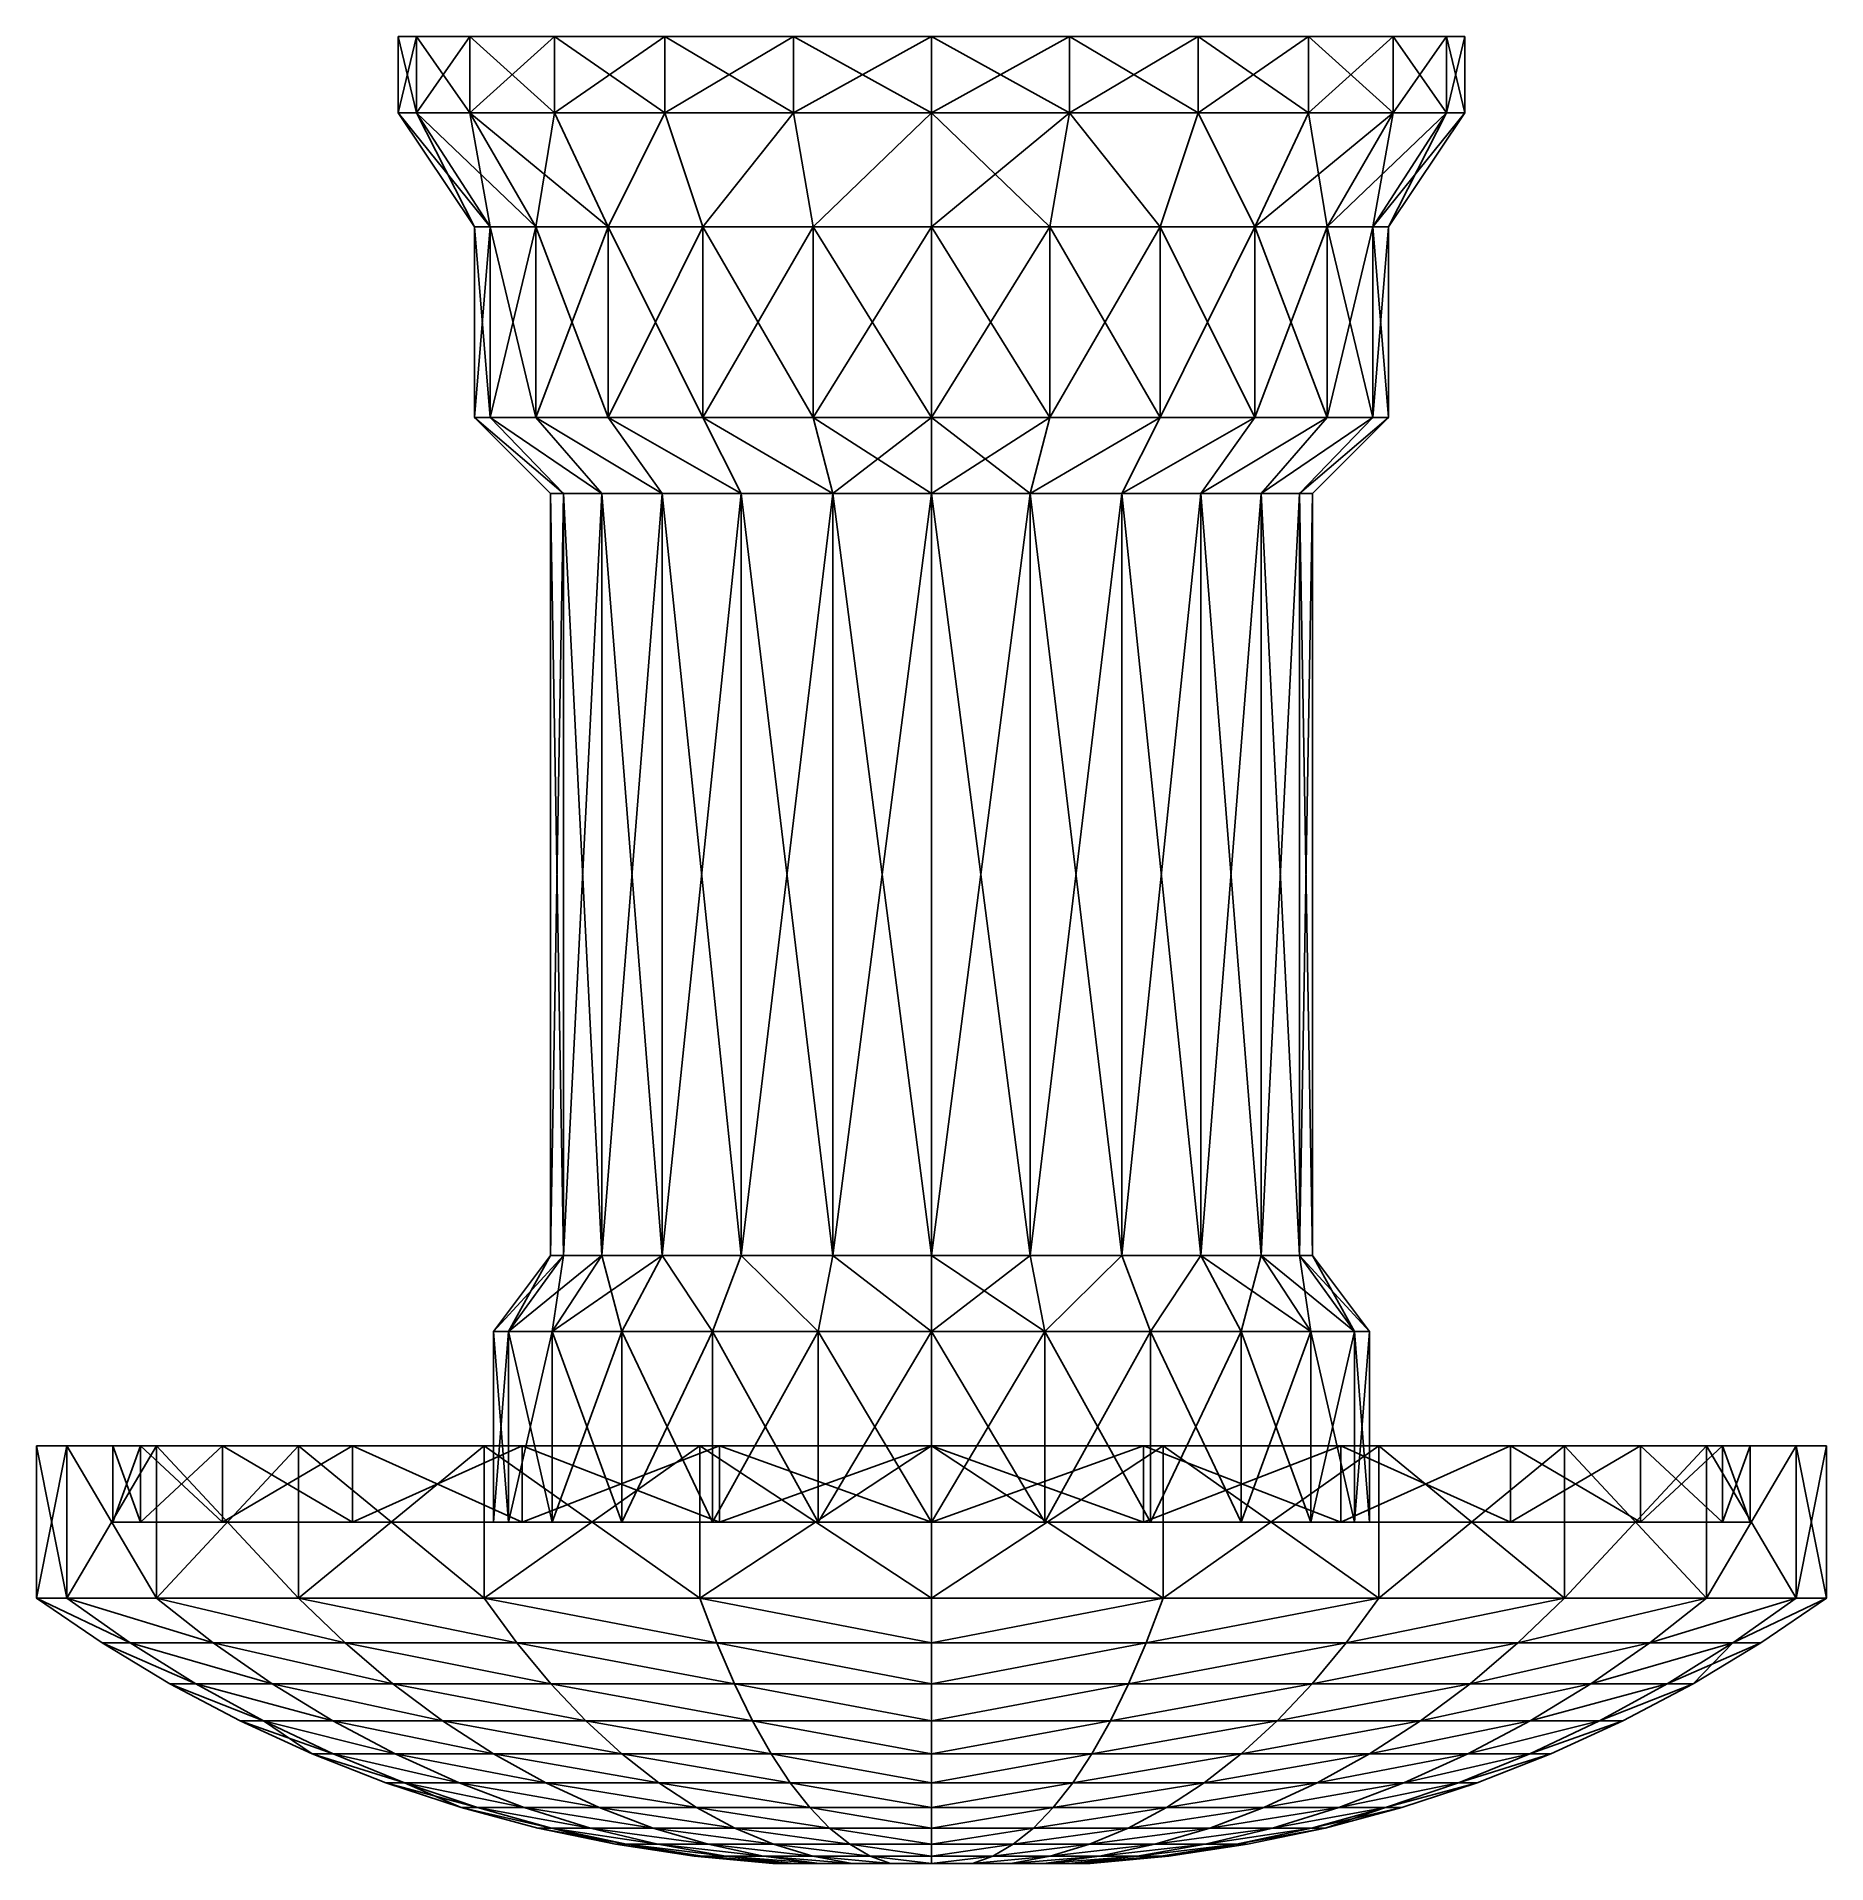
# Model space of a CAD drawing. Extents: x -11.8 to 11.8, y -23.8 to 0.1.
import ezdxf

# ---------------------------------------------------------------- set-up
doc = ezdxf.new("R2010")
doc.units = 0
doc.header["$MEASUREMENT"] = 0
doc.layers.add('Layer0', color=7, linetype='CONTINUOUS')

msp = doc.modelspace()

# ---------------------------------------------------------------- meshes
at = {"layer": 'Layer0'}
mesh = msp.add_polyface(dxfattribs=at)
corners = [(-6.761, 0.132, 1.812), (-7, -0.868), (-6.761, -0.868, 1.812), (-7, 0.132)]
mesh.append_faces([[corners[k] for k in face] for face in [(0, 1, 2), (1, 0, 3)]], dxfattribs={"vtx0": -1})
mesh = msp.add_polyface(dxfattribs=at)
corners = [(-1.812, 0.132, -6.761), (1.812, 0.132, -6.761), (0, 0.132, -7), (3.5, 0.132, -6.062), (-3.5, 0.132, -6.062), (4.95, 0.132, -4.95), (-4.95, 0.132, -4.95), (6.062, 0.132, -3.5), (-6.062, 0.132, -3.5), (6.761, 0.132, -1.812), (-6.761, 0.132, -1.812), (7, 0.132), (-7, 0.132), (6.761, 0.132, 1.812), (-6.761, 0.132, 1.812), (6.062, 0.132, 3.5), (-6.062, 0.132, 3.5), (4.95, 0.132, 4.95), (-4.95, 0.132, 4.95), (3.5, 0.132, 6.062), (-3.5, 0.132, 6.062), (1.812, 0.132, 6.761), (-1.812, 0.132, 6.761), (0, 0.132, 7)]
mesh.append_faces([[corners[k] for k in face] for face in [(0, 1, 2), (21, 22, 23)]], dxfattribs={"vtx0": -1})
mesh.append_faces([[corners[k] for k in face] for face in [(1, 0, 3), (3, 4, 5), (5, 6, 7), (7, 8, 9), (9, 10, 11), (11, 12, 13), (13, 14, 15), (15, 16, 17), (17, 18, 19), (19, 20, 21)]], dxfattribs={"vtx0": -1, "vtx1": -1})
mesh.append_faces([[corners[k] for k in face] for face in [(3, 0, 4), (5, 4, 6), (7, 6, 8), (9, 8, 10), (11, 10, 12), (13, 12, 14), (15, 14, 16), (17, 16, 18), (19, 18, 20), (21, 20, 22)]], dxfattribs={"vtx0": -1, "vtx2": -1})
mesh = msp.add_polyface(dxfattribs=at)
corners = [(-7, 0.132), (-6.761, -0.868, -1.812), (-7, -0.868), (-6.761, 0.132, -1.812)]
mesh.append_faces([[corners[k] for k in face] for face in [(0, 1, 2), (1, 0, 3)]], dxfattribs={"vtx0": -1})
mesh = msp.add_polyface(dxfattribs=at)
corners = [(-6.062, 0.132, 3.5), (-6.761, -0.868, 1.812), (-6.062, -0.868, 3.5), (-6.761, 0.132, 1.812)]
mesh.append_faces([[corners[k] for k in face] for face in [(0, 1, 2), (1, 0, 3)]], dxfattribs={"vtx0": -1})
mesh = msp.add_polyface(dxfattribs=at)
corners = [(-6.761, 0.132, -1.812), (-6.062, -0.868, -3.5), (-6.761, -0.868, -1.812), (-6.062, 0.132, -3.5)]
mesh.append_faces([[corners[k] for k in face] for face in [(0, 1, 2), (1, 0, 3)]], dxfattribs={"vtx0": -1})
mesh = msp.add_polyface(dxfattribs=at)
corners = [(-4.95, 0.132, 4.95), (-6.062, -0.868, 3.5), (-4.95, -0.868, 4.95), (-6.062, 0.132, 3.5)]
mesh.append_faces([[corners[k] for k in face] for face in [(0, 1, 2), (1, 0, 3)]], dxfattribs={"vtx0": -1})
mesh = msp.add_polyface(dxfattribs=at)
corners = [(-6.062, 0.132, -3.5), (-4.95, -0.868, -4.95), (-6.062, -0.868, -3.5), (-4.95, 0.132, -4.95)]
mesh.append_faces([[corners[k] for k in face] for face in [(0, 1, 2), (1, 0, 3)]], dxfattribs={"vtx0": -1})
mesh = msp.add_polyface(dxfattribs=at)
corners = [(-3.5, -0.868, 6.062), (-4.95, 0.132, 4.95), (-4.95, -0.868, 4.95), (-3.5, 0.132, 6.062)]
mesh.append_faces([[corners[k] for k in face] for face in [(0, 1, 2), (1, 0, 3)]], dxfattribs={"vtx0": -1})
mesh = msp.add_polyface(dxfattribs=at)
corners = [(-3.5, 0.132, -6.062), (-4.95, -0.868, -4.95), (-4.95, 0.132, -4.95), (-3.5, -0.868, -6.062)]
mesh.append_faces([[corners[k] for k in face] for face in [(0, 1, 2), (1, 0, 3)]], dxfattribs={"vtx0": -1})
mesh = msp.add_polyface(dxfattribs=at)
corners = [(-1.812, -0.868, 6.761), (-3.5, 0.132, 6.062), (-3.5, -0.868, 6.062), (-1.812, 0.132, 6.761)]
mesh.append_faces([[corners[k] for k in face] for face in [(0, 1, 2), (1, 0, 3)]], dxfattribs={"vtx0": -1})
mesh = msp.add_polyface(dxfattribs=at)
corners = [(-1.812, 0.132, -6.761), (-3.5, -0.868, -6.062), (-3.5, 0.132, -6.062), (-1.812, -0.868, -6.761)]
mesh.append_faces([[corners[k] for k in face] for face in [(0, 1, 2), (1, 0, 3)]], dxfattribs={"vtx0": -1})
mesh = msp.add_polyface(dxfattribs=at)
corners = [(0, 0.132, -7), (-1.812, -0.868, -6.761), (-1.812, 0.132, -6.761), (0, -0.868, -7)]
mesh.append_faces([[corners[k] for k in face] for face in [(0, 1, 2), (1, 0, 3)]], dxfattribs={"vtx0": -1})
mesh = msp.add_polyface(dxfattribs=at)
corners = [(0, -0.868, 7), (-1.812, 0.132, 6.761), (-1.812, -0.868, 6.761), (0, 0.132, 7)]
mesh.append_faces([[corners[k] for k in face] for face in [(0, 1, 2), (1, 0, 3)]], dxfattribs={"vtx0": -1})
mesh = msp.add_polyface(dxfattribs=at)
corners = [(1.812, -0.868, 6.761), (0, 0.132, 7), (0, -0.868, 7), (1.812, 0.132, 6.761)]
mesh.append_faces([[corners[k] for k in face] for face in [(0, 1, 2), (1, 0, 3)]], dxfattribs={"vtx0": -1})
mesh = msp.add_polyface(dxfattribs=at)
corners = [(1.812, 0.132, -6.761), (0, -0.868, -7), (0, 0.132, -7), (1.812, -0.868, -6.761)]
mesh.append_faces([[corners[k] for k in face] for face in [(0, 1, 2), (1, 0, 3)]], dxfattribs={"vtx0": -1})
mesh = msp.add_polyface(dxfattribs=at)
corners = [(3.5, -0.868, 6.062), (1.812, 0.132, 6.761), (1.812, -0.868, 6.761), (3.5, 0.132, 6.062)]
mesh.append_faces([[corners[k] for k in face] for face in [(0, 1, 2), (1, 0, 3)]], dxfattribs={"vtx0": -1})
mesh = msp.add_polyface(dxfattribs=at)
corners = [(3.5, 0.132, -6.062), (1.812, -0.868, -6.761), (1.812, 0.132, -6.761), (3.5, -0.868, -6.062)]
mesh.append_faces([[corners[k] for k in face] for face in [(0, 1, 2), (1, 0, 3)]], dxfattribs={"vtx0": -1})
mesh = msp.add_polyface(dxfattribs=at)
corners = [(4.95, -0.868, 4.95), (3.5, 0.132, 6.062), (3.5, -0.868, 6.062), (4.95, 0.132, 4.95)]
mesh.append_faces([[corners[k] for k in face] for face in [(0, 1, 2), (1, 0, 3)]], dxfattribs={"vtx0": -1})
mesh = msp.add_polyface(dxfattribs=at)
corners = [(4.95, 0.132, -4.95), (3.5, -0.868, -6.062), (3.5, 0.132, -6.062), (4.95, -0.868, -4.95)]
mesh.append_faces([[corners[k] for k in face] for face in [(0, 1, 2), (1, 0, 3)]], dxfattribs={"vtx0": -1})
mesh = msp.add_polyface(dxfattribs=at)
corners = [(6.062, 0.132, 3.5), (4.95, -0.868, 4.95), (6.062, -0.868, 3.5), (4.95, 0.132, 4.95)]
mesh.append_faces([[corners[k] for k in face] for face in [(0, 1, 2), (1, 0, 3)]], dxfattribs={"vtx0": -1})
mesh = msp.add_polyface(dxfattribs=at)
corners = [(4.95, 0.132, -4.95), (6.062, -0.868, -3.5), (4.95, -0.868, -4.95), (6.062, 0.132, -3.5)]
mesh.append_faces([[corners[k] for k in face] for face in [(0, 1, 2), (1, 0, 3)]], dxfattribs={"vtx0": -1})
mesh = msp.add_polyface(dxfattribs=at)
corners = [(6.761, 0.132, 1.812), (6.062, -0.868, 3.5), (6.761, -0.868, 1.812), (6.062, 0.132, 3.5)]
mesh.append_faces([[corners[k] for k in face] for face in [(0, 1, 2), (1, 0, 3)]], dxfattribs={"vtx0": -1})
mesh = msp.add_polyface(dxfattribs=at)
corners = [(6.062, 0.132, -3.5), (6.761, -0.868, -1.812), (6.062, -0.868, -3.5), (6.761, 0.132, -1.812)]
mesh.append_faces([[corners[k] for k in face] for face in [(0, 1, 2), (1, 0, 3)]], dxfattribs={"vtx0": -1})
mesh = msp.add_polyface(dxfattribs=at)
corners = [(7, 0.132), (6.761, -0.868, 1.812), (7, -0.868), (6.761, 0.132, 1.812)]
mesh.append_faces([[corners[k] for k in face] for face in [(0, 1, 2), (1, 0, 3)]], dxfattribs={"vtx0": -1})
mesh = msp.add_polyface(dxfattribs=at)
corners = [(6.761, 0.132, -1.812), (7, -0.868), (6.761, -0.868, -1.812), (7, 0.132)]
mesh.append_faces([[corners[k] for k in face] for face in [(0, 1, 2), (1, 0, 3)]], dxfattribs={"vtx0": -1})
mesh = msp.add_polyface(dxfattribs=at)
corners = [(-6.761, -0.868, 1.812), (-6, -2.368), (-5.796, -2.368, 1.553), (-7, -0.868)]
mesh.append_faces([[corners[k] for k in face] for face in [(0, 1, 2), (1, 0, 3)]], dxfattribs={"vtx0": -1})
mesh = msp.add_polyface(dxfattribs=at)
corners = [(-7, -0.868), (-5.796, -2.368, -1.553), (-6, -2.368), (-6.761, -0.868, -1.812)]
mesh.append_faces([[corners[k] for k in face] for face in [(0, 1, 2), (1, 0, 3)]], dxfattribs={"vtx0": -1})
mesh = msp.add_polyface(dxfattribs=at)
corners = [(-6.062, -0.868, 3.5), (-5.796, -2.368, 1.553), (-5.196, -2.368, 3), (-6.761, -0.868, 1.812)]
mesh.append_faces([[corners[k] for k in face] for face in [(0, 1, 2), (1, 0, 3)]], dxfattribs={"vtx0": -1})
mesh = msp.add_polyface(dxfattribs=at)
corners = [(-6.761, -0.868, -1.812), (-5.196, -2.368, -3), (-5.796, -2.368, -1.553), (-6.062, -0.868, -3.5)]
mesh.append_faces([[corners[k] for k in face] for face in [(0, 1, 2), (1, 0, 3)]], dxfattribs={"vtx0": -1})
mesh = msp.add_polyface(dxfattribs=at)
corners = [(-6.062, -0.868, -3.5), (-4.243, -2.368, -4.243), (-5.196, -2.368, -3), (-4.95, -0.868, -4.95)]
mesh.append_faces([[corners[k] for k in face] for face in [(0, 1, 2), (1, 0, 3)]], dxfattribs={"vtx0": -1})
mesh = msp.add_polyface(dxfattribs=at)
corners = [(-4.95, -0.868, 4.95), (-5.196, -2.368, 3), (-4.243, -2.368, 4.243), (-6.062, -0.868, 3.5)]
mesh.append_faces([[corners[k] for k in face] for face in [(0, 1, 2), (1, 0, 3)]], dxfattribs={"vtx0": -1})
mesh = msp.add_polyface(dxfattribs=at)
corners = [(-4.243, -2.368, 4.243), (-3.5, -0.868, 6.062), (-4.95, -0.868, 4.95), (-3, -2.368, 5.196)]
mesh.append_faces([[corners[k] for k in face] for face in [(0, 1, 2), (1, 0, 3)]], dxfattribs={"vtx0": -1})
mesh = msp.add_polyface(dxfattribs=at)
corners = [(-3.5, -0.868, -6.062), (-4.243, -2.368, -4.243), (-4.95, -0.868, -4.95), (-3, -2.368, -5.196)]
mesh.append_faces([[corners[k] for k in face] for face in [(0, 1, 2), (1, 0, 3)]], dxfattribs={"vtx0": -1})
mesh = msp.add_polyface(dxfattribs=at)
corners = [(-3, -2.368, 5.196), (-1.812, -0.868, 6.761), (-3.5, -0.868, 6.062), (-1.553, -2.368, 5.796)]
mesh.append_faces([[corners[k] for k in face] for face in [(0, 1, 2), (1, 0, 3)]], dxfattribs={"vtx0": -1})
mesh = msp.add_polyface(dxfattribs=at)
corners = [(-1.812, -0.868, -6.761), (-3, -2.368, -5.196), (-3.5, -0.868, -6.062), (-1.553, -2.368, -5.796)]
mesh.append_faces([[corners[k] for k in face] for face in [(0, 1, 2), (1, 0, 3)]], dxfattribs={"vtx0": -1})
mesh = msp.add_polyface(dxfattribs=at)
corners = [(-1.553, -2.368, 5.796), (0, -0.868, 7), (-1.812, -0.868, 6.761), (0, -2.368, 6)]
mesh.append_faces([[corners[k] for k in face] for face in [(0, 1, 2), (1, 0, 3)]], dxfattribs={"vtx0": -1})
mesh = msp.add_polyface(dxfattribs=at)
corners = [(0, -0.868, -7), (-1.553, -2.368, -5.796), (-1.812, -0.868, -6.761), (0, -2.368, -6)]
mesh.append_faces([[corners[k] for k in face] for face in [(0, 1, 2), (1, 0, 3)]], dxfattribs={"vtx0": -1})
mesh = msp.add_polyface(dxfattribs=at)
corners = [(1.553, -2.368, 5.796), (0, -0.868, 7), (0, -2.368, 6), (1.812, -0.868, 6.761)]
mesh.append_faces([[corners[k] for k in face] for face in [(0, 1, 2), (1, 0, 3)]], dxfattribs={"vtx0": -1})
mesh = msp.add_polyface(dxfattribs=at)
corners = [(1.812, -0.868, -6.761), (0, -2.368, -6), (0, -0.868, -7), (1.553, -2.368, -5.796)]
mesh.append_faces([[corners[k] for k in face] for face in [(0, 1, 2), (1, 0, 3)]], dxfattribs={"vtx0": -1})
mesh = msp.add_polyface(dxfattribs=at)
corners = [(3, -2.368, 5.196), (1.812, -0.868, 6.761), (1.553, -2.368, 5.796), (3.5, -0.868, 6.062)]
mesh.append_faces([[corners[k] for k in face] for face in [(0, 1, 2), (1, 0, 3)]], dxfattribs={"vtx0": -1})
mesh = msp.add_polyface(dxfattribs=at)
corners = [(1.812, -0.868, -6.761), (3, -2.368, -5.196), (1.553, -2.368, -5.796), (3.5, -0.868, -6.062)]
mesh.append_faces([[corners[k] for k in face] for face in [(0, 1, 2), (1, 0, 3)]], dxfattribs={"vtx0": -1})
mesh = msp.add_polyface(dxfattribs=at)
corners = [(4.243, -2.368, 4.243), (3.5, -0.868, 6.062), (3, -2.368, 5.196), (4.95, -0.868, 4.95)]
mesh.append_faces([[corners[k] for k in face] for face in [(0, 1, 2), (1, 0, 3)]], dxfattribs={"vtx0": -1})
mesh = msp.add_polyface(dxfattribs=at)
corners = [(3.5, -0.868, -6.062), (4.243, -2.368, -4.243), (3, -2.368, -5.196), (4.95, -0.868, -4.95)]
mesh.append_faces([[corners[k] for k in face] for face in [(0, 1, 2), (1, 0, 3)]], dxfattribs={"vtx0": -1})
mesh = msp.add_polyface(dxfattribs=at)
corners = [(6.062, -0.868, 3.5), (4.243, -2.368, 4.243), (5.196, -2.368, 3), (4.95, -0.868, 4.95)]
mesh.append_faces([[corners[k] for k in face] for face in [(0, 1, 2), (1, 0, 3)]], dxfattribs={"vtx0": -1})
mesh = msp.add_polyface(dxfattribs=at)
corners = [(4.95, -0.868, -4.95), (5.196, -2.368, -3), (4.243, -2.368, -4.243), (6.062, -0.868, -3.5)]
mesh.append_faces([[corners[k] for k in face] for face in [(0, 1, 2), (1, 0, 3)]], dxfattribs={"vtx0": -1})
mesh = msp.add_polyface(dxfattribs=at)
corners = [(6.761, -0.868, 1.812), (5.196, -2.368, 3), (5.796, -2.368, 1.553), (6.062, -0.868, 3.5)]
mesh.append_faces([[corners[k] for k in face] for face in [(0, 1, 2), (1, 0, 3)]], dxfattribs={"vtx0": -1})
mesh = msp.add_polyface(dxfattribs=at)
corners = [(6.062, -0.868, -3.5), (5.796, -2.368, -1.553), (5.196, -2.368, -3), (6.761, -0.868, -1.812)]
mesh.append_faces([[corners[k] for k in face] for face in [(0, 1, 2), (1, 0, 3)]], dxfattribs={"vtx0": -1})
mesh = msp.add_polyface(dxfattribs=at)
corners = [(7, -0.868), (5.796, -2.368, 1.553), (6, -2.368), (6.761, -0.868, 1.812)]
mesh.append_faces([[corners[k] for k in face] for face in [(0, 1, 2), (1, 0, 3)]], dxfattribs={"vtx0": -1})
mesh = msp.add_polyface(dxfattribs=at)
corners = [(6.761, -0.868, -1.812), (6, -2.368), (5.796, -2.368, -1.553), (7, -0.868)]
mesh.append_faces([[corners[k] for k in face] for face in [(0, 1, 2), (1, 0, 3)]], dxfattribs={"vtx0": -1})
mesh = msp.add_polyface(dxfattribs=at)
corners = [(-6, -2.368), (-5.796, -4.868, -1.553), (-6, -4.868), (-5.796, -2.368, -1.553)]
mesh.append_faces([[corners[k] for k in face] for face in [(0, 1, 2), (1, 0, 3)]], dxfattribs={"vtx0": -1})
mesh = msp.add_polyface(dxfattribs=at)
corners = [(-5.796, -2.368, 1.553), (-6, -4.868), (-5.796, -4.868, 1.553), (-6, -2.368)]
mesh.append_faces([[corners[k] for k in face] for face in [(0, 1, 2), (1, 0, 3)]], dxfattribs={"vtx0": -1})
mesh = msp.add_polyface(dxfattribs=at)
corners = [(-5.196, -2.368, 3), (-5.796, -4.868, 1.553), (-5.196, -4.868, 3), (-5.796, -2.368, 1.553)]
mesh.append_faces([[corners[k] for k in face] for face in [(0, 1, 2), (1, 0, 3)]], dxfattribs={"vtx0": -1})
mesh = msp.add_polyface(dxfattribs=at)
corners = [(-5.796, -2.368, -1.553), (-5.196, -4.868, -3), (-5.796, -4.868, -1.553), (-5.196, -2.368, -3)]
mesh.append_faces([[corners[k] for k in face] for face in [(0, 1, 2), (1, 0, 3)]], dxfattribs={"vtx0": -1})
mesh = msp.add_polyface(dxfattribs=at)
corners = [(-4.243, -2.368, 4.243), (-5.196, -4.868, 3), (-4.243, -4.868, 4.243), (-5.196, -2.368, 3)]
mesh.append_faces([[corners[k] for k in face] for face in [(0, 1, 2), (1, 0, 3)]], dxfattribs={"vtx0": -1})
mesh = msp.add_polyface(dxfattribs=at)
corners = [(-5.196, -2.368, -3), (-4.243, -4.868, -4.243), (-5.196, -4.868, -3), (-4.243, -2.368, -4.243)]
mesh.append_faces([[corners[k] for k in face] for face in [(0, 1, 2), (1, 0, 3)]], dxfattribs={"vtx0": -1})
mesh = msp.add_polyface(dxfattribs=at)
corners = [(-3, -4.868, 5.196), (-4.243, -2.368, 4.243), (-4.243, -4.868, 4.243), (-3, -2.368, 5.196)]
mesh.append_faces([[corners[k] for k in face] for face in [(0, 1, 2), (1, 0, 3)]], dxfattribs={"vtx0": -1})
mesh = msp.add_polyface(dxfattribs=at)
corners = [(-3, -2.368, -5.196), (-4.243, -4.868, -4.243), (-4.243, -2.368, -4.243), (-3, -4.868, -5.196)]
mesh.append_faces([[corners[k] for k in face] for face in [(0, 1, 2), (1, 0, 3)]], dxfattribs={"vtx0": -1})
mesh = msp.add_polyface(dxfattribs=at)
corners = [(-1.553, -4.868, 5.796), (-3, -2.368, 5.196), (-3, -4.868, 5.196), (-1.553, -2.368, 5.796)]
mesh.append_faces([[corners[k] for k in face] for face in [(0, 1, 2), (1, 0, 3)]], dxfattribs={"vtx0": -1})
mesh = msp.add_polyface(dxfattribs=at)
corners = [(-1.553, -2.368, -5.796), (-3, -4.868, -5.196), (-3, -2.368, -5.196), (-1.553, -4.868, -5.796)]
mesh.append_faces([[corners[k] for k in face] for face in [(0, 1, 2), (1, 0, 3)]], dxfattribs={"vtx0": -1})
mesh = msp.add_polyface(dxfattribs=at)
corners = [(0, -4.868, 6), (-1.553, -2.368, 5.796), (-1.553, -4.868, 5.796), (0, -2.368, 6)]
mesh.append_faces([[corners[k] for k in face] for face in [(0, 1, 2), (1, 0, 3)]], dxfattribs={"vtx0": -1})
mesh = msp.add_polyface(dxfattribs=at)
corners = [(0, -2.368, -6), (-1.553, -4.868, -5.796), (-1.553, -2.368, -5.796), (0, -4.868, -6)]
mesh.append_faces([[corners[k] for k in face] for face in [(0, 1, 2), (1, 0, 3)]], dxfattribs={"vtx0": -1})
mesh = msp.add_polyface(dxfattribs=at)
corners = [(1.553, -4.868, 5.796), (0, -2.368, 6), (0, -4.868, 6), (1.553, -2.368, 5.796)]
mesh.append_faces([[corners[k] for k in face] for face in [(0, 1, 2), (1, 0, 3)]], dxfattribs={"vtx0": -1})
mesh = msp.add_polyface(dxfattribs=at)
corners = [(1.553, -2.368, -5.796), (0, -4.868, -6), (0, -2.368, -6), (1.553, -4.868, -5.796)]
mesh.append_faces([[corners[k] for k in face] for face in [(0, 1, 2), (1, 0, 3)]], dxfattribs={"vtx0": -1})
mesh = msp.add_polyface(dxfattribs=at)
corners = [(3, -4.868, 5.196), (1.553, -2.368, 5.796), (1.553, -4.868, 5.796), (3, -2.368, 5.196)]
mesh.append_faces([[corners[k] for k in face] for face in [(0, 1, 2), (1, 0, 3)]], dxfattribs={"vtx0": -1})
mesh = msp.add_polyface(dxfattribs=at)
corners = [(3, -2.368, -5.196), (1.553, -4.868, -5.796), (1.553, -2.368, -5.796), (3, -4.868, -5.196)]
mesh.append_faces([[corners[k] for k in face] for face in [(0, 1, 2), (1, 0, 3)]], dxfattribs={"vtx0": -1})
mesh = msp.add_polyface(dxfattribs=at)
corners = [(4.243, -4.868, 4.243), (3, -2.368, 5.196), (3, -4.868, 5.196), (4.243, -2.368, 4.243)]
mesh.append_faces([[corners[k] for k in face] for face in [(0, 1, 2), (1, 0, 3)]], dxfattribs={"vtx0": -1})
mesh = msp.add_polyface(dxfattribs=at)
corners = [(4.243, -2.368, -4.243), (3, -4.868, -5.196), (3, -2.368, -5.196), (4.243, -4.868, -4.243)]
mesh.append_faces([[corners[k] for k in face] for face in [(0, 1, 2), (1, 0, 3)]], dxfattribs={"vtx0": -1})
mesh = msp.add_polyface(dxfattribs=at)
corners = [(5.196, -2.368, 3), (4.243, -4.868, 4.243), (5.196, -4.868, 3), (4.243, -2.368, 4.243)]
mesh.append_faces([[corners[k] for k in face] for face in [(0, 1, 2), (1, 0, 3)]], dxfattribs={"vtx0": -1})
mesh = msp.add_polyface(dxfattribs=at)
corners = [(4.243, -2.368, -4.243), (5.196, -4.868, -3), (4.243, -4.868, -4.243), (5.196, -2.368, -3)]
mesh.append_faces([[corners[k] for k in face] for face in [(0, 1, 2), (1, 0, 3)]], dxfattribs={"vtx0": -1})
mesh = msp.add_polyface(dxfattribs=at)
corners = [(5.796, -2.368, 1.553), (5.196, -4.868, 3), (5.796, -4.868, 1.553), (5.196, -2.368, 3)]
mesh.append_faces([[corners[k] for k in face] for face in [(0, 1, 2), (1, 0, 3)]], dxfattribs={"vtx0": -1})
mesh = msp.add_polyface(dxfattribs=at)
corners = [(5.196, -2.368, -3), (5.796, -4.868, -1.553), (5.196, -4.868, -3), (5.796, -2.368, -1.553)]
mesh.append_faces([[corners[k] for k in face] for face in [(0, 1, 2), (1, 0, 3)]], dxfattribs={"vtx0": -1})
mesh = msp.add_polyface(dxfattribs=at)
corners = [(6, -2.368), (5.796, -4.868, 1.553), (6, -4.868), (5.796, -2.368, 1.553)]
mesh.append_faces([[corners[k] for k in face] for face in [(0, 1, 2), (1, 0, 3)]], dxfattribs={"vtx0": -1})
mesh = msp.add_polyface(dxfattribs=at)
corners = [(5.796, -2.368, -1.553), (6, -4.868), (5.796, -4.868, -1.553), (6, -2.368)]
mesh.append_faces([[corners[k] for k in face] for face in [(0, 1, 2), (1, 0, 3)]], dxfattribs={"vtx0": -1})
mesh = msp.add_polyface(dxfattribs=at)
corners = [(-4.83, -5.868, 1.294), (-6, -4.868), (-5, -5.868), (-5.796, -4.868, 1.553)]
mesh.append_faces([[corners[k] for k in face] for face in [(0, 1, 2), (1, 0, 3)]], dxfattribs={"vtx0": -1})
mesh = msp.add_polyface(dxfattribs=at)
corners = [(-4.83, -5.868, -1.294), (-6, -4.868), (-5.796, -4.868, -1.553), (-5, -5.868)]
mesh.append_faces([[corners[k] for k in face] for face in [(0, 1, 2), (1, 0, 3)]], dxfattribs={"vtx0": -1})
mesh = msp.add_polyface(dxfattribs=at)
corners = [(-4.33, -5.868, 2.5), (-5.796, -4.868, 1.553), (-4.83, -5.868, 1.294), (-5.196, -4.868, 3)]
mesh.append_faces([[corners[k] for k in face] for face in [(0, 1, 2), (1, 0, 3)]], dxfattribs={"vtx0": -1})
mesh = msp.add_polyface(dxfattribs=at)
corners = [(-4.33, -5.868, -2.5), (-5.796, -4.868, -1.553), (-5.196, -4.868, -3), (-4.83, -5.868, -1.294)]
mesh.append_faces([[corners[k] for k in face] for face in [(0, 1, 2), (1, 0, 3)]], dxfattribs={"vtx0": -1})
mesh = msp.add_polyface(dxfattribs=at)
corners = [(-3.536, -5.868, 3.536), (-5.196, -4.868, 3), (-4.33, -5.868, 2.5), (-4.243, -4.868, 4.243)]
mesh.append_faces([[corners[k] for k in face] for face in [(0, 1, 2), (1, 0, 3)]], dxfattribs={"vtx0": -1})
mesh = msp.add_polyface(dxfattribs=at)
corners = [(-3.536, -5.868, -3.536), (-5.196, -4.868, -3), (-4.243, -4.868, -4.243), (-4.33, -5.868, -2.5)]
mesh.append_faces([[corners[k] for k in face] for face in [(0, 1, 2), (1, 0, 3)]], dxfattribs={"vtx0": -1})
mesh = msp.add_polyface(dxfattribs=at)
corners = [(-2.5, -5.868, 4.33), (-4.243, -4.868, 4.243), (-3.536, -5.868, 3.536), (-3, -4.868, 5.196)]
mesh.append_faces([[corners[k] for k in face] for face in [(0, 1, 2), (1, 0, 3)]], dxfattribs={"vtx0": -1})
mesh = msp.add_polyface(dxfattribs=at)
corners = [(-2.5, -5.868, -4.33), (-4.243, -4.868, -4.243), (-3, -4.868, -5.196), (-3.536, -5.868, -3.536)]
mesh.append_faces([[corners[k] for k in face] for face in [(0, 1, 2), (1, 0, 3)]], dxfattribs={"vtx0": -1})
mesh = msp.add_polyface(dxfattribs=at)
corners = [(-1.294, -5.868, 4.83), (-3, -4.868, 5.196), (-2.5, -5.868, 4.33), (-1.553, -4.868, 5.796)]
mesh.append_faces([[corners[k] for k in face] for face in [(0, 1, 2), (1, 0, 3)]], dxfattribs={"vtx0": -1})
mesh = msp.add_polyface(dxfattribs=at)
corners = [(-1.294, -5.868, -4.83), (-3, -4.868, -5.196), (-1.553, -4.868, -5.796), (-2.5, -5.868, -4.33)]
mesh.append_faces([[corners[k] for k in face] for face in [(0, 1, 2), (1, 0, 3)]], dxfattribs={"vtx0": -1})
mesh = msp.add_polyface(dxfattribs=at)
corners = [(0, -5.868, -5), (-1.553, -4.868, -5.796), (0, -4.868, -6), (-1.294, -5.868, -4.83)]
mesh.append_faces([[corners[k] for k in face] for face in [(0, 1, 2), (1, 0, 3)]], dxfattribs={"vtx0": -1})
mesh = msp.add_polyface(dxfattribs=at)
corners = [(-1.294, -5.868, 4.83), (0, -4.868, 6), (-1.553, -4.868, 5.796), (0, -5.868, 5)]
mesh.append_faces([[corners[k] for k in face] for face in [(0, 1, 2), (1, 0, 3)]], dxfattribs={"vtx0": -1})
mesh = msp.add_polyface(dxfattribs=at)
corners = [(1.294, -5.868, 4.83), (0, -4.868, 6), (0, -5.868, 5), (1.553, -4.868, 5.796)]
mesh.append_faces([[corners[k] for k in face] for face in [(0, 1, 2), (1, 0, 3)]], dxfattribs={"vtx0": -1})
mesh = msp.add_polyface(dxfattribs=at)
corners = [(1.553, -4.868, -5.796), (0, -5.868, -5), (0, -4.868, -6), (1.294, -5.868, -4.83)]
mesh.append_faces([[corners[k] for k in face] for face in [(0, 1, 2), (1, 0, 3)]], dxfattribs={"vtx0": -1})
mesh = msp.add_polyface(dxfattribs=at)
corners = [(3, -4.868, 5.196), (1.294, -5.868, 4.83), (2.5, -5.868, 4.33), (1.553, -4.868, 5.796)]
mesh.append_faces([[corners[k] for k in face] for face in [(0, 1, 2), (1, 0, 3)]], dxfattribs={"vtx0": -1})
mesh = msp.add_polyface(dxfattribs=at)
corners = [(3, -4.868, -5.196), (1.294, -5.868, -4.83), (1.553, -4.868, -5.796), (2.5, -5.868, -4.33)]
mesh.append_faces([[corners[k] for k in face] for face in [(0, 1, 2), (1, 0, 3)]], dxfattribs={"vtx0": -1})
mesh = msp.add_polyface(dxfattribs=at)
corners = [(4.243, -4.868, 4.243), (2.5, -5.868, 4.33), (3.536, -5.868, 3.536), (3, -4.868, 5.196)]
mesh.append_faces([[corners[k] for k in face] for face in [(0, 1, 2), (1, 0, 3)]], dxfattribs={"vtx0": -1})
mesh = msp.add_polyface(dxfattribs=at)
corners = [(4.243, -4.868, -4.243), (2.5, -5.868, -4.33), (3, -4.868, -5.196), (3.536, -5.868, -3.536)]
mesh.append_faces([[corners[k] for k in face] for face in [(0, 1, 2), (1, 0, 3)]], dxfattribs={"vtx0": -1})
mesh = msp.add_polyface(dxfattribs=at)
corners = [(5.196, -4.868, -3), (3.536, -5.868, -3.536), (4.243, -4.868, -4.243), (4.33, -5.868, -2.5)]
mesh.append_faces([[corners[k] for k in face] for face in [(0, 1, 2), (1, 0, 3)]], dxfattribs={"vtx0": -1})
mesh = msp.add_polyface(dxfattribs=at)
corners = [(5.196, -4.868, 3), (3.536, -5.868, 3.536), (4.33, -5.868, 2.5), (4.243, -4.868, 4.243)]
mesh.append_faces([[corners[k] for k in face] for face in [(0, 1, 2), (1, 0, 3)]], dxfattribs={"vtx0": -1})
mesh = msp.add_polyface(dxfattribs=at)
corners = [(5.796, -4.868, 1.553), (4.33, -5.868, 2.5), (4.83, -5.868, 1.294), (5.196, -4.868, 3)]
mesh.append_faces([[corners[k] for k in face] for face in [(0, 1, 2), (1, 0, 3)]], dxfattribs={"vtx0": -1})
mesh = msp.add_polyface(dxfattribs=at)
corners = [(5.796, -4.868, -1.553), (4.33, -5.868, -2.5), (5.196, -4.868, -3), (4.83, -5.868, -1.294)]
mesh.append_faces([[corners[k] for k in face] for face in [(0, 1, 2), (1, 0, 3)]], dxfattribs={"vtx0": -1})
mesh = msp.add_polyface(dxfattribs=at)
corners = [(6, -4.868), (4.83, -5.868, 1.294), (5, -5.868), (5.796, -4.868, 1.553)]
mesh.append_faces([[corners[k] for k in face] for face in [(0, 1, 2), (1, 0, 3)]], dxfattribs={"vtx0": -1})
mesh = msp.add_polyface(dxfattribs=at)
corners = [(6, -4.868), (4.83, -5.868, -1.294), (5.796, -4.868, -1.553), (5, -5.868)]
mesh.append_faces([[corners[k] for k in face] for face in [(0, 1, 2), (1, 0, 3)]], dxfattribs={"vtx0": -1})
mesh = msp.add_polyface(dxfattribs=at)
corners = [(-5, -5.868), (-4.83, -15.868, -1.294), (-5, -15.868), (-4.83, -5.868, -1.294)]
mesh.append_faces([[corners[k] for k in face] for face in [(0, 1, 2), (1, 0, 3)]], dxfattribs={"vtx0": -1})
mesh = msp.add_polyface(dxfattribs=at)
corners = [(-4.83, -5.868, 1.294), (-5, -15.868), (-4.83, -15.868, 1.294), (-5, -5.868)]
mesh.append_faces([[corners[k] for k in face] for face in [(0, 1, 2), (1, 0, 3)]], dxfattribs={"vtx0": -1})
mesh = msp.add_polyface(dxfattribs=at)
corners = [(-4.33, -5.868, 2.5), (-4.83, -15.868, 1.294), (-4.33, -15.868, 2.5), (-4.83, -5.868, 1.294)]
mesh.append_faces([[corners[k] for k in face] for face in [(0, 1, 2), (1, 0, 3)]], dxfattribs={"vtx0": -1})
mesh = msp.add_polyface(dxfattribs=at)
corners = [(-4.83, -5.868, -1.294), (-4.33, -15.868, -2.5), (-4.83, -15.868, -1.294), (-4.33, -5.868, -2.5)]
mesh.append_faces([[corners[k] for k in face] for face in [(0, 1, 2), (1, 0, 3)]], dxfattribs={"vtx0": -1})
mesh = msp.add_polyface(dxfattribs=at)
corners = [(-3.536, -5.868, 3.536), (-4.33, -15.868, 2.5), (-3.536, -15.868, 3.536), (-4.33, -5.868, 2.5)]
mesh.append_faces([[corners[k] for k in face] for face in [(0, 1, 2), (1, 0, 3)]], dxfattribs={"vtx0": -1})
mesh = msp.add_polyface(dxfattribs=at)
corners = [(-4.33, -5.868, -2.5), (-3.536, -15.868, -3.536), (-4.33, -15.868, -2.5), (-3.536, -5.868, -3.536)]
mesh.append_faces([[corners[k] for k in face] for face in [(0, 1, 2), (1, 0, 3)]], dxfattribs={"vtx0": -1})
mesh = msp.add_polyface(dxfattribs=at)
corners = [(-2.5, -15.868, 4.33), (-3.536, -5.868, 3.536), (-3.536, -15.868, 3.536), (-2.5, -5.868, 4.33)]
mesh.append_faces([[corners[k] for k in face] for face in [(0, 1, 2), (1, 0, 3)]], dxfattribs={"vtx0": -1})
mesh = msp.add_polyface(dxfattribs=at)
corners = [(-2.5, -5.868, -4.33), (-3.536, -15.868, -3.536), (-3.536, -5.868, -3.536), (-2.5, -15.868, -4.33)]
mesh.append_faces([[corners[k] for k in face] for face in [(0, 1, 2), (1, 0, 3)]], dxfattribs={"vtx0": -1})
mesh = msp.add_polyface(dxfattribs=at)
corners = [(-1.294, -15.868, 4.83), (-2.5, -5.868, 4.33), (-2.5, -15.868, 4.33), (-1.294, -5.868, 4.83)]
mesh.append_faces([[corners[k] for k in face] for face in [(0, 1, 2), (1, 0, 3)]], dxfattribs={"vtx0": -1})
mesh = msp.add_polyface(dxfattribs=at)
corners = [(-1.294, -5.868, -4.83), (-2.5, -15.868, -4.33), (-2.5, -5.868, -4.33), (-1.294, -15.868, -4.83)]
mesh.append_faces([[corners[k] for k in face] for face in [(0, 1, 2), (1, 0, 3)]], dxfattribs={"vtx0": -1})
mesh = msp.add_polyface(dxfattribs=at)
corners = [(0, -5.868, -5), (-1.294, -15.868, -4.83), (-1.294, -5.868, -4.83), (0, -15.868, -5)]
mesh.append_faces([[corners[k] for k in face] for face in [(0, 1, 2), (1, 0, 3)]], dxfattribs={"vtx0": -1})
mesh = msp.add_polyface(dxfattribs=at)
corners = [(0, -15.868, 5), (-1.294, -5.868, 4.83), (-1.294, -15.868, 4.83), (0, -5.868, 5)]
mesh.append_faces([[corners[k] for k in face] for face in [(0, 1, 2), (1, 0, 3)]], dxfattribs={"vtx0": -1})
mesh = msp.add_polyface(dxfattribs=at)
corners = [(1.294, -15.868, 4.83), (0, -5.868, 5), (0, -15.868, 5), (1.294, -5.868, 4.83)]
mesh.append_faces([[corners[k] for k in face] for face in [(0, 1, 2), (1, 0, 3)]], dxfattribs={"vtx0": -1})
mesh = msp.add_polyface(dxfattribs=at)
corners = [(1.294, -5.868, -4.83), (0, -15.868, -5), (0, -5.868, -5), (1.294, -15.868, -4.83)]
mesh.append_faces([[corners[k] for k in face] for face in [(0, 1, 2), (1, 0, 3)]], dxfattribs={"vtx0": -1})
mesh = msp.add_polyface(dxfattribs=at)
corners = [(2.5, -15.868, 4.33), (1.294, -5.868, 4.83), (1.294, -15.868, 4.83), (2.5, -5.868, 4.33)]
mesh.append_faces([[corners[k] for k in face] for face in [(0, 1, 2), (1, 0, 3)]], dxfattribs={"vtx0": -1})
mesh = msp.add_polyface(dxfattribs=at)
corners = [(2.5, -5.868, -4.33), (1.294, -15.868, -4.83), (1.294, -5.868, -4.83), (2.5, -15.868, -4.33)]
mesh.append_faces([[corners[k] for k in face] for face in [(0, 1, 2), (1, 0, 3)]], dxfattribs={"vtx0": -1})
mesh = msp.add_polyface(dxfattribs=at)
corners = [(3.536, -15.868, 3.536), (2.5, -5.868, 4.33), (2.5, -15.868, 4.33), (3.536, -5.868, 3.536)]
mesh.append_faces([[corners[k] for k in face] for face in [(0, 1, 2), (1, 0, 3)]], dxfattribs={"vtx0": -1})
mesh = msp.add_polyface(dxfattribs=at)
corners = [(3.536, -5.868, -3.536), (2.5, -15.868, -4.33), (2.5, -5.868, -4.33), (3.536, -15.868, -3.536)]
mesh.append_faces([[corners[k] for k in face] for face in [(0, 1, 2), (1, 0, 3)]], dxfattribs={"vtx0": -1})
mesh = msp.add_polyface(dxfattribs=at)
corners = [(4.33, -5.868, 2.5), (3.536, -15.868, 3.536), (4.33, -15.868, 2.5), (3.536, -5.868, 3.536)]
mesh.append_faces([[corners[k] for k in face] for face in [(0, 1, 2), (1, 0, 3)]], dxfattribs={"vtx0": -1})
mesh = msp.add_polyface(dxfattribs=at)
corners = [(3.536, -5.868, -3.536), (4.33, -15.868, -2.5), (3.536, -15.868, -3.536), (4.33, -5.868, -2.5)]
mesh.append_faces([[corners[k] for k in face] for face in [(0, 1, 2), (1, 0, 3)]], dxfattribs={"vtx0": -1})
mesh = msp.add_polyface(dxfattribs=at)
corners = [(4.83, -5.868, 1.294), (4.33, -15.868, 2.5), (4.83, -15.868, 1.294), (4.33, -5.868, 2.5)]
mesh.append_faces([[corners[k] for k in face] for face in [(0, 1, 2), (1, 0, 3)]], dxfattribs={"vtx0": -1})
mesh = msp.add_polyface(dxfattribs=at)
corners = [(4.33, -5.868, -2.5), (4.83, -15.868, -1.294), (4.33, -15.868, -2.5), (4.83, -5.868, -1.294)]
mesh.append_faces([[corners[k] for k in face] for face in [(0, 1, 2), (1, 0, 3)]], dxfattribs={"vtx0": -1})
mesh = msp.add_polyface(dxfattribs=at)
corners = [(5, -5.868), (4.83, -15.868, 1.294), (5, -15.868), (4.83, -5.868, 1.294)]
mesh.append_faces([[corners[k] for k in face] for face in [(0, 1, 2), (1, 0, 3)]], dxfattribs={"vtx0": -1})
mesh = msp.add_polyface(dxfattribs=at)
corners = [(4.83, -5.868, -1.294), (5, -15.868), (4.83, -15.868, -1.294), (5, -5.868)]
mesh.append_faces([[corners[k] for k in face] for face in [(0, 1, 2), (1, 0, 3)]], dxfattribs={"vtx0": -1})
mesh = msp.add_polyface(dxfattribs=at)
corners = [(-5, -15.868), (-5.554, -16.868, -1.488), (-5.75, -16.868), (-4.83, -15.868, -1.294)]
mesh.append_faces([[corners[k] for k in face] for face in [(0, 1, 2), (1, 0, 3)]], dxfattribs={"vtx0": -1})
mesh = msp.add_polyface(dxfattribs=at)
corners = [(-4.83, -15.868, 1.294), (-5.75, -16.868), (-5.554, -16.868, 1.488), (-5, -15.868)]
mesh.append_faces([[corners[k] for k in face] for face in [(0, 1, 2), (1, 0, 3)]], dxfattribs={"vtx0": -1})
mesh = msp.add_polyface(dxfattribs=at)
corners = [(-4.33, -15.868, 2.5), (-5.554, -16.868, 1.488), (-4.98, -16.868, 2.875), (-4.83, -15.868, 1.294)]
mesh.append_faces([[corners[k] for k in face] for face in [(0, 1, 2), (1, 0, 3)]], dxfattribs={"vtx0": -1})
mesh = msp.add_polyface(dxfattribs=at)
corners = [(-4.83, -15.868, -1.294), (-4.98, -16.868, -2.875), (-5.554, -16.868, -1.488), (-4.33, -15.868, -2.5)]
mesh.append_faces([[corners[k] for k in face] for face in [(0, 1, 2), (1, 0, 3)]], dxfattribs={"vtx0": -1})
mesh = msp.add_polyface(dxfattribs=at)
corners = [(-3.536, -15.868, 3.536), (-4.98, -16.868, 2.875), (-4.066, -16.868, 4.066), (-4.33, -15.868, 2.5)]
mesh.append_faces([[corners[k] for k in face] for face in [(0, 1, 2), (1, 0, 3)]], dxfattribs={"vtx0": -1})
mesh = msp.add_polyface(dxfattribs=at)
corners = [(-4.33, -15.868, -2.5), (-4.066, -16.868, -4.066), (-4.98, -16.868, -2.875), (-3.536, -15.868, -3.536)]
mesh.append_faces([[corners[k] for k in face] for face in [(0, 1, 2), (1, 0, 3)]], dxfattribs={"vtx0": -1})
mesh = msp.add_polyface(dxfattribs=at)
corners = [(-2.875, -16.868, 4.98), (-3.536, -15.868, 3.536), (-4.066, -16.868, 4.066), (-2.5, -15.868, 4.33)]
mesh.append_faces([[corners[k] for k in face] for face in [(0, 1, 2), (1, 0, 3)]], dxfattribs={"vtx0": -1})
mesh = msp.add_polyface(dxfattribs=at)
corners = [(-3.536, -15.868, -3.536), (-2.875, -16.868, -4.98), (-4.066, -16.868, -4.066), (-2.5, -15.868, -4.33)]
mesh.append_faces([[corners[k] for k in face] for face in [(0, 1, 2), (1, 0, 3)]], dxfattribs={"vtx0": -1})
mesh = msp.add_polyface(dxfattribs=at)
corners = [(-1.488, -16.868, 5.554), (-2.5, -15.868, 4.33), (-2.875, -16.868, 4.98), (-1.294, -15.868, 4.83)]
mesh.append_faces([[corners[k] for k in face] for face in [(0, 1, 2), (1, 0, 3)]], dxfattribs={"vtx0": -1})
mesh = msp.add_polyface(dxfattribs=at)
corners = [(-2.5, -15.868, -4.33), (-1.488, -16.868, -5.554), (-2.875, -16.868, -4.98), (-1.294, -15.868, -4.83)]
mesh.append_faces([[corners[k] for k in face] for face in [(0, 1, 2), (1, 0, 3)]], dxfattribs={"vtx0": -1})
mesh = msp.add_polyface(dxfattribs=at)
corners = [(0, -16.868, 5.75), (-1.294, -15.868, 4.83), (-1.488, -16.868, 5.554), (0, -15.868, 5)]
mesh.append_faces([[corners[k] for k in face] for face in [(0, 1, 2), (1, 0, 3)]], dxfattribs={"vtx0": -1})
mesh = msp.add_polyface(dxfattribs=at)
corners = [(-1.294, -15.868, -4.83), (0, -16.868, -5.75), (-1.488, -16.868, -5.554), (0, -15.868, -5)]
mesh.append_faces([[corners[k] for k in face] for face in [(0, 1, 2), (1, 0, 3)]], dxfattribs={"vtx0": -1})
mesh = msp.add_polyface(dxfattribs=at)
corners = [(1.488, -16.868, 5.554), (0, -15.868, 5), (0, -16.868, 5.75), (1.294, -15.868, 4.83)]
mesh.append_faces([[corners[k] for k in face] for face in [(0, 1, 2), (1, 0, 3)]], dxfattribs={"vtx0": -1})
mesh = msp.add_polyface(dxfattribs=at)
corners = [(1.294, -15.868, -4.83), (0, -16.868, -5.75), (0, -15.868, -5), (1.488, -16.868, -5.554)]
mesh.append_faces([[corners[k] for k in face] for face in [(0, 1, 2), (1, 0, 3)]], dxfattribs={"vtx0": -1})
mesh = msp.add_polyface(dxfattribs=at)
corners = [(1.488, -16.868, 5.554), (2.5, -15.868, 4.33), (1.294, -15.868, 4.83), (2.875, -16.868, 4.98)]
mesh.append_faces([[corners[k] for k in face] for face in [(0, 1, 2), (1, 0, 3)]], dxfattribs={"vtx0": -1})
mesh = msp.add_polyface(dxfattribs=at)
corners = [(2.5, -15.868, -4.33), (1.488, -16.868, -5.554), (1.294, -15.868, -4.83), (2.875, -16.868, -4.98)]
mesh.append_faces([[corners[k] for k in face] for face in [(0, 1, 2), (1, 0, 3)]], dxfattribs={"vtx0": -1})
mesh = msp.add_polyface(dxfattribs=at)
corners = [(2.875, -16.868, 4.98), (3.536, -15.868, 3.536), (2.5, -15.868, 4.33), (4.066, -16.868, 4.066)]
mesh.append_faces([[corners[k] for k in face] for face in [(0, 1, 2), (1, 0, 3)]], dxfattribs={"vtx0": -1})
mesh = msp.add_polyface(dxfattribs=at)
corners = [(3.536, -15.868, -3.536), (2.875, -16.868, -4.98), (2.5, -15.868, -4.33), (4.066, -16.868, -4.066)]
mesh.append_faces([[corners[k] for k in face] for face in [(0, 1, 2), (1, 0, 3)]], dxfattribs={"vtx0": -1})
mesh = msp.add_polyface(dxfattribs=at)
corners = [(4.33, -15.868, 2.5), (4.066, -16.868, 4.066), (4.98, -16.868, 2.875), (3.536, -15.868, 3.536)]
mesh.append_faces([[corners[k] for k in face] for face in [(0, 1, 2), (1, 0, 3)]], dxfattribs={"vtx0": -1})
mesh = msp.add_polyface(dxfattribs=at)
corners = [(3.536, -15.868, -3.536), (4.98, -16.868, -2.875), (4.066, -16.868, -4.066), (4.33, -15.868, -2.5)]
mesh.append_faces([[corners[k] for k in face] for face in [(0, 1, 2), (1, 0, 3)]], dxfattribs={"vtx0": -1})
mesh = msp.add_polyface(dxfattribs=at)
corners = [(4.83, -15.868, 1.294), (4.98, -16.868, 2.875), (5.554, -16.868, 1.488), (4.33, -15.868, 2.5)]
mesh.append_faces([[corners[k] for k in face] for face in [(0, 1, 2), (1, 0, 3)]], dxfattribs={"vtx0": -1})
mesh = msp.add_polyface(dxfattribs=at)
corners = [(4.33, -15.868, -2.5), (5.554, -16.868, -1.488), (4.98, -16.868, -2.875), (4.83, -15.868, -1.294)]
mesh.append_faces([[corners[k] for k in face] for face in [(0, 1, 2), (1, 0, 3)]], dxfattribs={"vtx0": -1})
mesh = msp.add_polyface(dxfattribs=at)
corners = [(5, -15.868), (5.554, -16.868, 1.488), (5.75, -16.868), (4.83, -15.868, 1.294)]
mesh.append_faces([[corners[k] for k in face] for face in [(0, 1, 2), (1, 0, 3)]], dxfattribs={"vtx0": -1})
mesh = msp.add_polyface(dxfattribs=at)
corners = [(4.83, -15.868, -1.294), (5.75, -16.868), (5.554, -16.868, -1.488), (5, -15.868)]
mesh.append_faces([[corners[k] for k in face] for face in [(0, 1, 2), (1, 0, 3)]], dxfattribs={"vtx0": -1})
mesh = msp.add_polyface(dxfattribs=at)
corners = [(-5.554, -16.868, 1.488), (-5.75, -19.368), (-5.554, -19.368, 1.488), (-5.75, -16.868)]
mesh.append_faces([[corners[k] for k in face] for face in [(0, 1, 2), (1, 0, 3)]], dxfattribs={"vtx0": -1})
mesh = msp.add_polyface(dxfattribs=at)
corners = [(-5.75, -16.868), (-5.554, -19.368, -1.488), (-5.75, -19.368), (-5.554, -16.868, -1.488)]
mesh.append_faces([[corners[k] for k in face] for face in [(0, 1, 2), (1, 0, 3)]], dxfattribs={"vtx0": -1})
mesh = msp.add_polyface(dxfattribs=at)
corners = [(-4.98, -16.868, 2.875), (-5.554, -19.368, 1.488), (-4.98, -19.368, 2.875), (-5.554, -16.868, 1.488)]
mesh.append_faces([[corners[k] for k in face] for face in [(0, 1, 2), (1, 0, 3)]], dxfattribs={"vtx0": -1})
mesh = msp.add_polyface(dxfattribs=at)
corners = [(-5.554, -16.868, -1.488), (-4.98, -19.368, -2.875), (-5.554, -19.368, -1.488), (-4.98, -16.868, -2.875)]
mesh.append_faces([[corners[k] for k in face] for face in [(0, 1, 2), (1, 0, 3)]], dxfattribs={"vtx0": -1})
mesh = msp.add_polyface(dxfattribs=at)
corners = [(-4.066, -16.868, 4.066), (-4.98, -19.368, 2.875), (-4.066, -19.368, 4.066), (-4.98, -16.868, 2.875)]
mesh.append_faces([[corners[k] for k in face] for face in [(0, 1, 2), (1, 0, 3)]], dxfattribs={"vtx0": -1})
mesh = msp.add_polyface(dxfattribs=at)
corners = [(-4.98, -16.868, -2.875), (-4.066, -19.368, -4.066), (-4.98, -19.368, -2.875), (-4.066, -16.868, -4.066)]
mesh.append_faces([[corners[k] for k in face] for face in [(0, 1, 2), (1, 0, 3)]], dxfattribs={"vtx0": -1})
mesh = msp.add_polyface(dxfattribs=at)
corners = [(-2.875, -19.368, 4.98), (-4.066, -16.868, 4.066), (-4.066, -19.368, 4.066), (-2.875, -16.868, 4.98)]
mesh.append_faces([[corners[k] for k in face] for face in [(0, 1, 2), (1, 0, 3)]], dxfattribs={"vtx0": -1})
mesh = msp.add_polyface(dxfattribs=at)
corners = [(-2.875, -16.868, -4.98), (-4.066, -19.368, -4.066), (-4.066, -16.868, -4.066), (-2.875, -19.368, -4.98)]
mesh.append_faces([[corners[k] for k in face] for face in [(0, 1, 2), (1, 0, 3)]], dxfattribs={"vtx0": -1})
mesh = msp.add_polyface(dxfattribs=at)
corners = [(-1.488, -19.368, 5.554), (-2.875, -16.868, 4.98), (-2.875, -19.368, 4.98), (-1.488, -16.868, 5.554)]
mesh.append_faces([[corners[k] for k in face] for face in [(0, 1, 2), (1, 0, 3)]], dxfattribs={"vtx0": -1})
mesh = msp.add_polyface(dxfattribs=at)
corners = [(-1.488, -16.868, -5.554), (-2.875, -19.368, -4.98), (-2.875, -16.868, -4.98), (-1.488, -19.368, -5.554)]
mesh.append_faces([[corners[k] for k in face] for face in [(0, 1, 2), (1, 0, 3)]], dxfattribs={"vtx0": -1})
mesh = msp.add_polyface(dxfattribs=at)
corners = [(0, -19.368, 5.75), (-1.488, -16.868, 5.554), (-1.488, -19.368, 5.554), (0, -16.868, 5.75)]
mesh.append_faces([[corners[k] for k in face] for face in [(0, 1, 2), (1, 0, 3)]], dxfattribs={"vtx0": -1})
mesh = msp.add_polyface(dxfattribs=at)
corners = [(0, -16.868, -5.75), (-1.488, -19.368, -5.554), (-1.488, -16.868, -5.554), (0, -19.368, -5.75)]
mesh.append_faces([[corners[k] for k in face] for face in [(0, 1, 2), (1, 0, 3)]], dxfattribs={"vtx0": -1})
mesh = msp.add_polyface(dxfattribs=at)
corners = [(1.488, -19.368, 5.554), (0, -16.868, 5.75), (0, -19.368, 5.75), (1.488, -16.868, 5.554)]
mesh.append_faces([[corners[k] for k in face] for face in [(0, 1, 2), (1, 0, 3)]], dxfattribs={"vtx0": -1})
mesh = msp.add_polyface(dxfattribs=at)
corners = [(1.488, -16.868, -5.554), (0, -19.368, -5.75), (0, -16.868, -5.75), (1.488, -19.368, -5.554)]
mesh.append_faces([[corners[k] for k in face] for face in [(0, 1, 2), (1, 0, 3)]], dxfattribs={"vtx0": -1})
mesh = msp.add_polyface(dxfattribs=at)
corners = [(2.875, -19.368, 4.98), (1.488, -16.868, 5.554), (1.488, -19.368, 5.554), (2.875, -16.868, 4.98)]
mesh.append_faces([[corners[k] for k in face] for face in [(0, 1, 2), (1, 0, 3)]], dxfattribs={"vtx0": -1})
mesh = msp.add_polyface(dxfattribs=at)
corners = [(2.875, -16.868, -4.98), (1.488, -19.368, -5.554), (1.488, -16.868, -5.554), (2.875, -19.368, -4.98)]
mesh.append_faces([[corners[k] for k in face] for face in [(0, 1, 2), (1, 0, 3)]], dxfattribs={"vtx0": -1})
mesh = msp.add_polyface(dxfattribs=at)
corners = [(4.066, -19.368, 4.066), (2.875, -16.868, 4.98), (2.875, -19.368, 4.98), (4.066, -16.868, 4.066)]
mesh.append_faces([[corners[k] for k in face] for face in [(0, 1, 2), (1, 0, 3)]], dxfattribs={"vtx0": -1})
mesh = msp.add_polyface(dxfattribs=at)
corners = [(4.066, -16.868, -4.066), (2.875, -19.368, -4.98), (2.875, -16.868, -4.98), (4.066, -19.368, -4.066)]
mesh.append_faces([[corners[k] for k in face] for face in [(0, 1, 2), (1, 0, 3)]], dxfattribs={"vtx0": -1})
mesh = msp.add_polyface(dxfattribs=at)
corners = [(4.066, -16.868, -4.066), (4.98, -19.368, -2.875), (4.066, -19.368, -4.066), (4.98, -16.868, -2.875)]
mesh.append_faces([[corners[k] for k in face] for face in [(0, 1, 2), (1, 0, 3)]], dxfattribs={"vtx0": -1})
mesh = msp.add_polyface(dxfattribs=at)
corners = [(4.98, -16.868, 2.875), (4.066, -19.368, 4.066), (4.98, -19.368, 2.875), (4.066, -16.868, 4.066)]
mesh.append_faces([[corners[k] for k in face] for face in [(0, 1, 2), (1, 0, 3)]], dxfattribs={"vtx0": -1})
mesh = msp.add_polyface(dxfattribs=at)
corners = [(5.554, -16.868, 1.488), (4.98, -19.368, 2.875), (5.554, -19.368, 1.488), (4.98, -16.868, 2.875)]
mesh.append_faces([[corners[k] for k in face] for face in [(0, 1, 2), (1, 0, 3)]], dxfattribs={"vtx0": -1})
mesh = msp.add_polyface(dxfattribs=at)
corners = [(4.98, -16.868, -2.875), (5.554, -19.368, -1.488), (4.98, -19.368, -2.875), (5.554, -16.868, -1.488)]
mesh.append_faces([[corners[k] for k in face] for face in [(0, 1, 2), (1, 0, 3)]], dxfattribs={"vtx0": -1})
mesh = msp.add_polyface(dxfattribs=at)
corners = [(5.75, -16.868), (5.554, -19.368, 1.488), (5.75, -19.368), (5.554, -16.868, 1.488)]
mesh.append_faces([[corners[k] for k in face] for face in [(0, 1, 2), (1, 0, 3)]], dxfattribs={"vtx0": -1})
mesh = msp.add_polyface(dxfattribs=at)
corners = [(5.554, -16.868, -1.488), (5.75, -19.368), (5.554, -19.368, -1.488), (5.75, -16.868)]
mesh.append_faces([[corners[k] for k in face] for face in [(0, 1, 2), (1, 0, 3)]], dxfattribs={"vtx0": -1})
mesh = msp.add_polyface(dxfattribs=at)
corners = [(-11.35, -18.368, 3.041), (-11.75, -20.368), (-11.35, -20.368, 3.041), (-11.75, -18.368)]
mesh.append_faces([[corners[k] for k in face] for face in [(0, 1, 2), (1, 0, 3)]], dxfattribs={"vtx0": -1})
mesh = msp.add_polyface(dxfattribs=at)
corners = [(-3.041, -18.368, -11.35), (3.041, -18.368, -11.35), (0, -18.368, -11.75), (-5.875, -18.368, -10.176), (0, -18.368, -10.75), (-2.782, -18.368, -10.384), (-5.375, -18.368, -9.31), (-8.309, -18.368, -8.309), (-7.601, -18.368, -7.601), (-10.176, -18.368, -5.875), (-9.31, -18.368, -5.375), (-11.35, -18.368, -3.041), (-10.384, -18.368, -2.782), (-11.75, -18.368), (-10.75, -18.368), (-10.384, -18.368, 2.782), (-11.35, -18.368, 3.041), (-9.31, -18.368, 5.375), (-10.176, -18.368, 5.875), (-7.601, -18.368, 7.601), (-8.309, -18.368, 8.309), (-5.375, -18.368, 9.31), (-5.875, -18.368, 10.176), (-2.782, -18.368, 10.384), (-3.041, -18.368, 11.35), (0, -18.368, 10.75), (5.875, -18.368, -10.176), (2.782, -18.368, -10.384), (5.375, -18.368, -9.31), (8.309, -18.368, -8.309), (7.601, -18.368, -7.601), (10.176, -18.368, -5.875), (9.31, -18.368, -5.375), (11.35, -18.368, -3.041), (10.384, -18.368, -2.782), (11.75, -18.368), (10.75, -18.368), (11.35, -18.368, 3.041), (10.384, -18.368, 2.782), (9.31, -18.368, 5.375), (10.176, -18.368, 5.875), (7.601, -18.368, 7.601), (8.309, -18.368, 8.309), (5.375, -18.368, 9.31), (5.875, -18.368, 10.176), (2.782, -18.368, 10.384), (3.041, -18.368, 11.35), (0, -18.368, 11.75)]
mesh.append_faces([[corners[k] for k in face] for face in [(0, 1, 2), (46, 24, 47)]], dxfattribs={"vtx0": -1})
mesh.append_faces([[corners[k] for k in face] for face in [(4, 3, 5), (5, 3, 6), (6, 7, 8), (8, 9, 10), (10, 11, 12), (12, 13, 14), (14, 13, 15), (15, 16, 17), (17, 18, 19), (19, 20, 21), (21, 22, 23), (23, 24, 25), (26, 28, 29), (29, 30, 31), (31, 32, 33), (33, 34, 35), (35, 36, 37), (37, 39, 40), (40, 41, 42), (42, 43, 44), (44, 45, 46)]], dxfattribs={"vtx0": -1, "vtx1": -1})
mesh.append_faces([[corners[k] for k in face] for face in [(1, 3, 4), (46, 25, 24)]], dxfattribs={"vtx0": -1, "vtx1": -1, "vtx2": -1})
mesh.append_faces([[corners[k] for k in face] for face in [(1, 0, 3), (6, 3, 7), (8, 7, 9), (10, 9, 11), (12, 11, 13), (15, 13, 16), (17, 16, 18), (19, 18, 20), (21, 20, 22), (23, 22, 24), (4, 26, 1), (26, 4, 27), (26, 27, 28), (29, 28, 30), (31, 30, 32), (33, 32, 34), (35, 34, 36), (37, 36, 38), (37, 38, 39), (40, 39, 41), (42, 41, 43), (44, 43, 45), (46, 45, 25)]], dxfattribs={"vtx0": -1, "vtx2": -1})
mesh = msp.add_polyface(dxfattribs=at)
corners = [(-11.75, -18.368), (-11.35, -20.368, -3.041), (-11.75, -20.368), (-11.35, -18.368, -3.041)]
mesh.append_faces([[corners[k] for k in face] for face in [(0, 1, 2), (1, 0, 3)]], dxfattribs={"vtx0": -1})
mesh = msp.add_polyface(dxfattribs=at)
corners = [(-10.176, -18.368, 5.875), (-11.35, -20.368, 3.041), (-10.176, -20.368, 5.875), (-11.35, -18.368, 3.041)]
mesh.append_faces([[corners[k] for k in face] for face in [(0, 1, 2), (1, 0, 3)]], dxfattribs={"vtx0": -1})
mesh = msp.add_polyface(dxfattribs=at)
corners = [(-11.35, -18.368, -3.041), (-10.176, -20.368, -5.875), (-11.35, -20.368, -3.041), (-10.176, -18.368, -5.875)]
mesh.append_faces([[corners[k] for k in face] for face in [(0, 1, 2), (1, 0, 3)]], dxfattribs={"vtx0": -1})
mesh = msp.add_polyface(dxfattribs=at)
corners = [(-10.75, -18.368), (-10.384, -19.368, 2.782), (-10.75, -19.368), (-10.384, -18.368, 2.782)]
mesh.append_faces([[corners[k] for k in face] for face in [(0, 1, 2), (1, 0, 3)]], dxfattribs={"vtx0": -1})
mesh = msp.add_polyface(dxfattribs=at)
corners = [(-10.384, -18.368, -2.782), (-10.75, -19.368), (-10.384, -19.368, -2.782), (-10.75, -18.368)]
mesh.append_faces([[corners[k] for k in face] for face in [(0, 1, 2), (1, 0, 3)]], dxfattribs={"vtx0": -1})
mesh = msp.add_polyface(dxfattribs=at)
corners = [(-9.31, -18.368, -5.375), (-10.384, -19.368, -2.782), (-9.31, -19.368, -5.375), (-10.384, -18.368, -2.782)]
mesh.append_faces([[corners[k] for k in face] for face in [(0, 1, 2), (1, 0, 3)]], dxfattribs={"vtx0": -1})
mesh = msp.add_polyface(dxfattribs=at)
corners = [(-10.384, -18.368, 2.782), (-9.31, -19.368, 5.375), (-10.384, -19.368, 2.782), (-9.31, -18.368, 5.375)]
mesh.append_faces([[corners[k] for k in face] for face in [(0, 1, 2), (1, 0, 3)]], dxfattribs={"vtx0": -1})
mesh = msp.add_polyface(dxfattribs=at)
corners = [(-8.309, -18.368, 8.309), (-10.176, -20.368, 5.875), (-8.309, -20.368, 8.309), (-10.176, -18.368, 5.875)]
mesh.append_faces([[corners[k] for k in face] for face in [(0, 1, 2), (1, 0, 3)]], dxfattribs={"vtx0": -1})
mesh = msp.add_polyface(dxfattribs=at)
corners = [(-10.176, -18.368, -5.875), (-8.309, -20.368, -8.309), (-10.176, -20.368, -5.875), (-8.309, -18.368, -8.309)]
mesh.append_faces([[corners[k] for k in face] for face in [(0, 1, 2), (1, 0, 3)]], dxfattribs={"vtx0": -1})
mesh = msp.add_polyface(dxfattribs=at)
corners = [(-9.31, -18.368, 5.375), (-7.601, -19.368, 7.601), (-9.31, -19.368, 5.375), (-7.601, -18.368, 7.601)]
mesh.append_faces([[corners[k] for k in face] for face in [(0, 1, 2), (1, 0, 3)]], dxfattribs={"vtx0": -1})
mesh = msp.add_polyface(dxfattribs=at)
corners = [(-7.601, -18.368, -7.601), (-9.31, -19.368, -5.375), (-7.601, -19.368, -7.601), (-9.31, -18.368, -5.375)]
mesh.append_faces([[corners[k] for k in face] for face in [(0, 1, 2), (1, 0, 3)]], dxfattribs={"vtx0": -1})
mesh = msp.add_polyface(dxfattribs=at)
corners = [(-5.875, -20.368, 10.176), (-8.309, -18.368, 8.309), (-8.309, -20.368, 8.309), (-5.875, -18.368, 10.176)]
mesh.append_faces([[corners[k] for k in face] for face in [(0, 1, 2), (1, 0, 3)]], dxfattribs={"vtx0": -1})
mesh = msp.add_polyface(dxfattribs=at)
corners = [(-5.875, -18.368, -10.176), (-8.309, -20.368, -8.309), (-8.309, -18.368, -8.309), (-5.875, -20.368, -10.176)]
mesh.append_faces([[corners[k] for k in face] for face in [(0, 1, 2), (1, 0, 3)]], dxfattribs={"vtx0": -1})
mesh = msp.add_polyface(dxfattribs=at)
corners = [(-5.375, -18.368, 9.31), (-7.601, -19.368, 7.601), (-7.601, -18.368, 7.601), (-5.375, -19.368, 9.31)]
mesh.append_faces([[corners[k] for k in face] for face in [(0, 1, 2), (1, 0, 3)]], dxfattribs={"vtx0": -1})
mesh = msp.add_polyface(dxfattribs=at)
corners = [(-5.375, -19.368, -9.31), (-7.601, -18.368, -7.601), (-7.601, -19.368, -7.601), (-5.375, -18.368, -9.31)]
mesh.append_faces([[corners[k] for k in face] for face in [(0, 1, 2), (1, 0, 3)]], dxfattribs={"vtx0": -1})
mesh = msp.add_polyface(dxfattribs=at)
corners = [(-3.041, -20.368, 11.35), (-5.875, -18.368, 10.176), (-5.875, -20.368, 10.176), (-3.041, -18.368, 11.35)]
mesh.append_faces([[corners[k] for k in face] for face in [(0, 1, 2), (1, 0, 3)]], dxfattribs={"vtx0": -1})
mesh = msp.add_polyface(dxfattribs=at)
corners = [(-3.041, -18.368, -11.35), (-5.875, -20.368, -10.176), (-5.875, -18.368, -10.176), (-3.041, -20.368, -11.35)]
mesh.append_faces([[corners[k] for k in face] for face in [(0, 1, 2), (1, 0, 3)]], dxfattribs={"vtx0": -1})
mesh = msp.add_polyface(dxfattribs=at)
corners = [(-2.782, -18.368, 10.384), (-5.375, -19.368, 9.31), (-5.375, -18.368, 9.31), (-2.782, -19.368, 10.384)]
mesh.append_faces([[corners[k] for k in face] for face in [(0, 1, 2), (1, 0, 3)]], dxfattribs={"vtx0": -1})
mesh = msp.add_polyface(dxfattribs=at)
corners = [(-2.782, -19.368, -10.384), (-5.375, -18.368, -9.31), (-5.375, -19.368, -9.31), (-2.782, -18.368, -10.384)]
mesh.append_faces([[corners[k] for k in face] for face in [(0, 1, 2), (1, 0, 3)]], dxfattribs={"vtx0": -1})
mesh = msp.add_polyface(dxfattribs=at)
corners = [(0, -20.368, 11.75), (-3.041, -18.368, 11.35), (-3.041, -20.368, 11.35), (0, -18.368, 11.75)]
mesh.append_faces([[corners[k] for k in face] for face in [(0, 1, 2), (1, 0, 3)]], dxfattribs={"vtx0": -1})
mesh = msp.add_polyface(dxfattribs=at)
corners = [(0, -18.368, -11.75), (-3.041, -20.368, -11.35), (-3.041, -18.368, -11.35), (0, -20.368, -11.75)]
mesh.append_faces([[corners[k] for k in face] for face in [(0, 1, 2), (1, 0, 3)]], dxfattribs={"vtx0": -1})
mesh = msp.add_polyface(dxfattribs=at)
corners = [(0, -18.368, 10.75), (-2.782, -19.368, 10.384), (-2.782, -18.368, 10.384), (0, -19.368, 10.75)]
mesh.append_faces([[corners[k] for k in face] for face in [(0, 1, 2), (1, 0, 3)]], dxfattribs={"vtx0": -1})
mesh = msp.add_polyface(dxfattribs=at)
corners = [(0, -19.368, -10.75), (-2.782, -18.368, -10.384), (-2.782, -19.368, -10.384), (0, -18.368, -10.75)]
mesh.append_faces([[corners[k] for k in face] for face in [(0, 1, 2), (1, 0, 3)]], dxfattribs={"vtx0": -1})
mesh = msp.add_polyface(dxfattribs=at)
corners = [(2.782, -18.368, 10.384), (0, -19.368, 10.75), (0, -18.368, 10.75), (2.782, -19.368, 10.384)]
mesh.append_faces([[corners[k] for k in face] for face in [(0, 1, 2), (1, 0, 3)]], dxfattribs={"vtx0": -1})
mesh = msp.add_polyface(dxfattribs=at)
corners = [(2.782, -19.368, -10.384), (0, -18.368, -10.75), (0, -19.368, -10.75), (2.782, -18.368, -10.384)]
mesh.append_faces([[corners[k] for k in face] for face in [(0, 1, 2), (1, 0, 3)]], dxfattribs={"vtx0": -1})
mesh = msp.add_polyface(dxfattribs=at)
corners = [(3.041, -18.368, -11.35), (0, -20.368, -11.75), (0, -18.368, -11.75), (3.041, -20.368, -11.35)]
mesh.append_faces([[corners[k] for k in face] for face in [(0, 1, 2), (1, 0, 3)]], dxfattribs={"vtx0": -1})
mesh = msp.add_polyface(dxfattribs=at)
corners = [(3.041, -20.368, 11.35), (0, -18.368, 11.75), (0, -20.368, 11.75), (3.041, -18.368, 11.35)]
mesh.append_faces([[corners[k] for k in face] for face in [(0, 1, 2), (1, 0, 3)]], dxfattribs={"vtx0": -1})
mesh = msp.add_polyface(dxfattribs=at)
corners = [(5.375, -18.368, 9.31), (2.782, -19.368, 10.384), (2.782, -18.368, 10.384), (5.375, -19.368, 9.31)]
mesh.append_faces([[corners[k] for k in face] for face in [(0, 1, 2), (1, 0, 3)]], dxfattribs={"vtx0": -1})
mesh = msp.add_polyface(dxfattribs=at)
corners = [(5.375, -19.368, -9.31), (2.782, -18.368, -10.384), (2.782, -19.368, -10.384), (5.375, -18.368, -9.31)]
mesh.append_faces([[corners[k] for k in face] for face in [(0, 1, 2), (1, 0, 3)]], dxfattribs={"vtx0": -1})
mesh = msp.add_polyface(dxfattribs=at)
corners = [(5.875, -20.368, 10.176), (3.041, -18.368, 11.35), (3.041, -20.368, 11.35), (5.875, -18.368, 10.176)]
mesh.append_faces([[corners[k] for k in face] for face in [(0, 1, 2), (1, 0, 3)]], dxfattribs={"vtx0": -1})
mesh = msp.add_polyface(dxfattribs=at)
corners = [(5.875, -18.368, -10.176), (3.041, -20.368, -11.35), (3.041, -18.368, -11.35), (5.875, -20.368, -10.176)]
mesh.append_faces([[corners[k] for k in face] for face in [(0, 1, 2), (1, 0, 3)]], dxfattribs={"vtx0": -1})
mesh = msp.add_polyface(dxfattribs=at)
corners = [(7.601, -18.368, 7.601), (5.375, -19.368, 9.31), (5.375, -18.368, 9.31), (7.601, -19.368, 7.601)]
mesh.append_faces([[corners[k] for k in face] for face in [(0, 1, 2), (1, 0, 3)]], dxfattribs={"vtx0": -1})
mesh = msp.add_polyface(dxfattribs=at)
corners = [(7.601, -19.368, -7.601), (5.375, -18.368, -9.31), (5.375, -19.368, -9.31), (7.601, -18.368, -7.601)]
mesh.append_faces([[corners[k] for k in face] for face in [(0, 1, 2), (1, 0, 3)]], dxfattribs={"vtx0": -1})
mesh = msp.add_polyface(dxfattribs=at)
corners = [(8.309, -20.368, 8.309), (5.875, -18.368, 10.176), (5.875, -20.368, 10.176), (8.309, -18.368, 8.309)]
mesh.append_faces([[corners[k] for k in face] for face in [(0, 1, 2), (1, 0, 3)]], dxfattribs={"vtx0": -1})
mesh = msp.add_polyface(dxfattribs=at)
corners = [(8.309, -18.368, -8.309), (5.875, -20.368, -10.176), (5.875, -18.368, -10.176), (8.309, -20.368, -8.309)]
mesh.append_faces([[corners[k] for k in face] for face in [(0, 1, 2), (1, 0, 3)]], dxfattribs={"vtx0": -1})
mesh = msp.add_polyface(dxfattribs=at)
corners = [(7.601, -18.368, 7.601), (9.31, -19.368, 5.375), (7.601, -19.368, 7.601), (9.31, -18.368, 5.375)]
mesh.append_faces([[corners[k] for k in face] for face in [(0, 1, 2), (1, 0, 3)]], dxfattribs={"vtx0": -1})
mesh = msp.add_polyface(dxfattribs=at)
corners = [(9.31, -18.368, -5.375), (7.601, -19.368, -7.601), (9.31, -19.368, -5.375), (7.601, -18.368, -7.601)]
mesh.append_faces([[corners[k] for k in face] for face in [(0, 1, 2), (1, 0, 3)]], dxfattribs={"vtx0": -1})
mesh = msp.add_polyface(dxfattribs=at)
corners = [(10.176, -18.368, 5.875), (8.309, -20.368, 8.309), (10.176, -20.368, 5.875), (8.309, -18.368, 8.309)]
mesh.append_faces([[corners[k] for k in face] for face in [(0, 1, 2), (1, 0, 3)]], dxfattribs={"vtx0": -1})
mesh = msp.add_polyface(dxfattribs=at)
corners = [(8.309, -18.368, -8.309), (10.176, -20.368, -5.875), (8.309, -20.368, -8.309), (10.176, -18.368, -5.875)]
mesh.append_faces([[corners[k] for k in face] for face in [(0, 1, 2), (1, 0, 3)]], dxfattribs={"vtx0": -1})
mesh = msp.add_polyface(dxfattribs=at)
corners = [(9.31, -18.368, 5.375), (10.384, -19.368, 2.782), (9.31, -19.368, 5.375), (10.384, -18.368, 2.782)]
mesh.append_faces([[corners[k] for k in face] for face in [(0, 1, 2), (1, 0, 3)]], dxfattribs={"vtx0": -1})
mesh = msp.add_polyface(dxfattribs=at)
corners = [(10.384, -18.368, -2.782), (9.31, -19.368, -5.375), (10.384, -19.368, -2.782), (9.31, -18.368, -5.375)]
mesh.append_faces([[corners[k] for k in face] for face in [(0, 1, 2), (1, 0, 3)]], dxfattribs={"vtx0": -1})
mesh = msp.add_polyface(dxfattribs=at)
corners = [(11.35, -18.368, 3.041), (10.176, -20.368, 5.875), (11.35, -20.368, 3.041), (10.176, -18.368, 5.875)]
mesh.append_faces([[corners[k] for k in face] for face in [(0, 1, 2), (1, 0, 3)]], dxfattribs={"vtx0": -1})
mesh = msp.add_polyface(dxfattribs=at)
corners = [(10.176, -18.368, -5.875), (11.35, -20.368, -3.041), (10.176, -20.368, -5.875), (11.35, -18.368, -3.041)]
mesh.append_faces([[corners[k] for k in face] for face in [(0, 1, 2), (1, 0, 3)]], dxfattribs={"vtx0": -1})
mesh = msp.add_polyface(dxfattribs=at)
corners = [(10.384, -18.368, 2.782), (10.75, -19.368), (10.384, -19.368, 2.782), (10.75, -18.368)]
mesh.append_faces([[corners[k] for k in face] for face in [(0, 1, 2), (1, 0, 3)]], dxfattribs={"vtx0": -1})
mesh = msp.add_polyface(dxfattribs=at)
corners = [(10.75, -18.368), (10.384, -19.368, -2.782), (10.75, -19.368), (10.384, -18.368, -2.782)]
mesh.append_faces([[corners[k] for k in face] for face in [(0, 1, 2), (1, 0, 3)]], dxfattribs={"vtx0": -1})
mesh = msp.add_polyface(dxfattribs=at)
corners = [(11.75, -18.368), (11.35, -20.368, 3.041), (11.75, -20.368), (11.35, -18.368, 3.041)]
mesh.append_faces([[corners[k] for k in face] for face in [(0, 1, 2), (1, 0, 3)]], dxfattribs={"vtx0": -1})
mesh = msp.add_polyface(dxfattribs=at)
corners = [(11.35, -18.368, -3.041), (11.75, -20.368), (11.35, -20.368, -3.041), (11.75, -18.368)]
mesh.append_faces([[corners[k] for k in face] for face in [(0, 1, 2), (1, 0, 3)]], dxfattribs={"vtx0": -1})
mesh = msp.add_polyface(dxfattribs=at)
corners = [(-2.782, -19.368, -10.384), (2.782, -19.368, -10.384), (0, -19.368, -10.75), (-5.375, -19.368, -9.31), (5.375, -19.368, -9.31), (-7.601, -19.368, -7.601), (7.601, -19.368, -7.601), (-9.31, -19.368, -5.375), (0, -19.368, -5.75), (-1.488, -19.368, -5.554), (-2.875, -19.368, -4.98), (-10.384, -19.368, -2.782), (-4.066, -19.368, -4.066), (-4.98, -19.368, -2.875), (-5.554, -19.368, -1.488), (-10.75, -19.368), (-5.75, -19.368), (-10.384, -19.368, 2.782), (-5.554, -19.368, 1.488), (-4.98, -19.368, 2.875), (-9.31, -19.368, 5.375), (-4.066, -19.368, 4.066), (-2.875, -19.368, 4.98), (-1.488, -19.368, 5.554), (-7.601, -19.368, 7.601), (0, -19.368, 5.75), (9.31, -19.368, -5.375), (1.488, -19.368, -5.554), (2.875, -19.368, -4.98), (10.384, -19.368, -2.782), (4.066, -19.368, -4.066), (4.98, -19.368, -2.875), (5.554, -19.368, -1.488), (10.75, -19.368), (5.75, -19.368), (5.554, -19.368, 1.488), (10.384, -19.368, 2.782), (4.98, -19.368, 2.875), (9.31, -19.368, 5.375), (4.066, -19.368, 4.066), (2.875, -19.368, 4.98), (1.488, -19.368, 5.554), (7.601, -19.368, 7.601), (-5.375, -19.368, 9.31), (5.375, -19.368, 9.31), (2.782, -19.368, 10.384), (-2.782, -19.368, 10.384), (0, -19.368, 10.75)]
mesh.append_faces([[corners[k] for k in face] for face in [(0, 1, 2), (45, 46, 47)]], dxfattribs={"vtx0": -1})
mesh.append_faces([[corners[k] for k in face] for face in [(1, 3, 4), (4, 5, 6), (8, 7, 9), (9, 7, 10), (10, 11, 12), (12, 11, 13), (13, 11, 14), (14, 15, 16), (16, 17, 18), (18, 17, 19), (19, 20, 21), (21, 20, 22), (22, 20, 23), (23, 24, 25), (26, 28, 29), (29, 32, 33), (33, 35, 36), (36, 37, 38), (38, 41, 42), (42, 43, 44), (44, 43, 45)]], dxfattribs={"vtx0": -1, "vtx1": -1})
mesh.append_faces([[corners[k] for k in face] for face in [(6, 7, 8), (42, 25, 24)]], dxfattribs={"vtx0": -1, "vtx1": -1, "vtx2": -1})
mesh.append_faces([[corners[k] for k in face] for face in [(1, 0, 3), (4, 3, 5), (6, 5, 7), (10, 7, 11), (14, 11, 15), (16, 15, 17), (19, 17, 20), (23, 20, 24), (8, 26, 6), (26, 8, 27), (26, 27, 28), (29, 28, 30), (29, 30, 31), (29, 31, 32), (33, 32, 34), (33, 34, 35), (36, 35, 37), (38, 37, 39), (38, 39, 40), (38, 40, 41), (42, 41, 25), (42, 24, 43), (45, 43, 46)]], dxfattribs={"vtx0": -1, "vtx2": -1})
mesh = msp.add_polyface(dxfattribs=at)
corners = [(-10.519, -20.955, -2.818), (-11.75, -20.368), (-11.35, -20.368, -3.041), (-10.89, -20.955)]
mesh.append_faces([[corners[k] for k in face] for face in [(0, 1, 2), (1, 0, 3)]], dxfattribs={"vtx0": -1})
mesh = msp.add_polyface(dxfattribs=at)
corners = [(-3.041, -20.368, -11.35), (3.041, -20.368, -11.35), (0, -20.368, -11.75), (-5.875, -20.368, -10.176), (5.875, -20.368, -10.176), (-8.309, -20.368, -8.309), (8.309, -20.368, -8.309), (10.176, -20.368, -5.875), (-10.176, -20.368, -5.875), (11.35, -20.368, -3.041), (-11.35, -20.368, -3.041), (-11.75, -20.368), (11.75, -20.368), (11.35, -20.368, 3.041), (-11.35, -20.368, 3.041), (-10.176, -20.368, 5.875), (10.176, -20.368, 5.875), (-8.309, -20.368, 8.309), (8.309, -20.368, 8.309), (-5.875, -20.368, 10.176), (5.875, -20.368, 10.176), (-3.041, -20.368, 11.35), (3.041, -20.368, 11.35), (0, -20.368, 11.75)]
mesh.append_faces([[corners[k] for k in face] for face in [(0, 1, 2), (22, 21, 23)]], dxfattribs={"vtx0": -1})
mesh.append_faces([[corners[k] for k in face] for face in [(1, 3, 4), (4, 5, 6), (6, 5, 7), (7, 8, 9), (9, 11, 12), (12, 11, 13), (13, 15, 16), (16, 17, 18), (18, 19, 20), (20, 21, 22)]], dxfattribs={"vtx0": -1, "vtx1": -1})
mesh.append_faces([[corners[k] for k in face] for face in [(1, 0, 3), (4, 3, 5), (7, 5, 8), (9, 8, 10), (9, 10, 11), (13, 11, 14), (13, 14, 15), (16, 15, 17), (18, 17, 19), (20, 19, 21)]], dxfattribs={"vtx0": -1, "vtx2": -1})
mesh = msp.add_polyface(dxfattribs=at)
corners = [(-10.519, -20.955, 2.818), (-11.75, -20.368), (-10.89, -20.955), (-11.35, -20.368, 3.041)]
mesh.append_faces([[corners[k] for k in face] for face in [(0, 1, 2), (1, 0, 3)]], dxfattribs={"vtx0": -1})
mesh = msp.add_polyface(dxfattribs=at)
corners = [(-9.431, -20.955, -5.445), (-11.35, -20.368, -3.041), (-10.176, -20.368, -5.875), (-10.519, -20.955, -2.818)]
mesh.append_faces([[corners[k] for k in face] for face in [(0, 1, 2), (1, 0, 3)]], dxfattribs={"vtx0": -1})
mesh = msp.add_polyface(dxfattribs=at)
corners = [(-9.431, -20.955, 5.445), (-11.35, -20.368, 3.041), (-10.519, -20.955, 2.818), (-10.176, -20.368, 5.875)]
mesh.append_faces([[corners[k] for k in face] for face in [(0, 1, 2), (1, 0, 3)]], dxfattribs={"vtx0": -1})
mesh = msp.add_polyface(dxfattribs=at)
corners = [(-7.7, -20.955, -7.7), (-10.176, -20.368, -5.875), (-8.309, -20.368, -8.309), (-9.431, -20.955, -5.445)]
mesh.append_faces([[corners[k] for k in face] for face in [(0, 1, 2), (1, 0, 3)]], dxfattribs={"vtx0": -1})
mesh = msp.add_polyface(dxfattribs=at)
corners = [(-7.7, -20.955, 7.7), (-10.176, -20.368, 5.875), (-9.431, -20.955, 5.445), (-8.309, -20.368, 8.309)]
mesh.append_faces([[corners[k] for k in face] for face in [(0, 1, 2), (1, 0, 3)]], dxfattribs={"vtx0": -1})
mesh = msp.add_polyface(dxfattribs=at)
corners = [(-5.445, -20.955, 9.431), (-8.309, -20.368, 8.309), (-7.7, -20.955, 7.7), (-5.875, -20.368, 10.176)]
mesh.append_faces([[corners[k] for k in face] for face in [(0, 1, 2), (1, 0, 3)]], dxfattribs={"vtx0": -1})
mesh = msp.add_polyface(dxfattribs=at)
corners = [(-5.445, -20.955, -9.431), (-8.309, -20.368, -8.309), (-5.875, -20.368, -10.176), (-7.7, -20.955, -7.7)]
mesh.append_faces([[corners[k] for k in face] for face in [(0, 1, 2), (1, 0, 3)]], dxfattribs={"vtx0": -1})
mesh = msp.add_polyface(dxfattribs=at)
corners = [(-2.818, -20.955, -10.519), (-5.875, -20.368, -10.176), (-3.041, -20.368, -11.35), (-5.445, -20.955, -9.431)]
mesh.append_faces([[corners[k] for k in face] for face in [(0, 1, 2), (1, 0, 3)]], dxfattribs={"vtx0": -1})
mesh = msp.add_polyface(dxfattribs=at)
corners = [(-2.818, -20.955, 10.519), (-5.875, -20.368, 10.176), (-5.445, -20.955, 9.431), (-3.041, -20.368, 11.35)]
mesh.append_faces([[corners[k] for k in face] for face in [(0, 1, 2), (1, 0, 3)]], dxfattribs={"vtx0": -1})
mesh = msp.add_polyface(dxfattribs=at)
corners = [(0, -20.955, -10.89), (-3.041, -20.368, -11.35), (0, -20.368, -11.75), (-2.818, -20.955, -10.519)]
mesh.append_faces([[corners[k] for k in face] for face in [(0, 1, 2), (1, 0, 3)]], dxfattribs={"vtx0": -1})
mesh = msp.add_polyface(dxfattribs=at)
corners = [(0, -20.955, 10.89), (-3.041, -20.368, 11.35), (-2.818, -20.955, 10.519), (0, -20.368, 11.75)]
mesh.append_faces([[corners[k] for k in face] for face in [(0, 1, 2), (1, 0, 3)]], dxfattribs={"vtx0": -1})
mesh = msp.add_polyface(dxfattribs=at)
corners = [(3.041, -20.368, -11.35), (0, -20.955, -10.89), (0, -20.368, -11.75), (2.818, -20.955, -10.519)]
mesh.append_faces([[corners[k] for k in face] for face in [(0, 1, 2), (1, 0, 3)]], dxfattribs={"vtx0": -1})
mesh = msp.add_polyface(dxfattribs=at)
corners = [(3.041, -20.368, 11.35), (0, -20.955, 10.89), (2.818, -20.955, 10.519), (0, -20.368, 11.75)]
mesh.append_faces([[corners[k] for k in face] for face in [(0, 1, 2), (1, 0, 3)]], dxfattribs={"vtx0": -1})
mesh = msp.add_polyface(dxfattribs=at)
corners = [(5.875, -20.368, -10.176), (2.818, -20.955, -10.519), (3.041, -20.368, -11.35), (5.445, -20.955, -9.431)]
mesh.append_faces([[corners[k] for k in face] for face in [(0, 1, 2), (1, 0, 3)]], dxfattribs={"vtx0": -1})
mesh = msp.add_polyface(dxfattribs=at)
corners = [(5.875, -20.368, 10.176), (2.818, -20.955, 10.519), (5.445, -20.955, 9.431), (3.041, -20.368, 11.35)]
mesh.append_faces([[corners[k] for k in face] for face in [(0, 1, 2), (1, 0, 3)]], dxfattribs={"vtx0": -1})
mesh = msp.add_polyface(dxfattribs=at)
corners = [(8.309, -20.368, -8.309), (5.445, -20.955, -9.431), (5.875, -20.368, -10.176), (7.7, -20.955, -7.7)]
mesh.append_faces([[corners[k] for k in face] for face in [(0, 1, 2), (1, 0, 3)]], dxfattribs={"vtx0": -1})
mesh = msp.add_polyface(dxfattribs=at)
corners = [(8.309, -20.368, 8.309), (5.445, -20.955, 9.431), (7.7, -20.955, 7.7), (5.875, -20.368, 10.176)]
mesh.append_faces([[corners[k] for k in face] for face in [(0, 1, 2), (1, 0, 3)]], dxfattribs={"vtx0": -1})
mesh = msp.add_polyface(dxfattribs=at)
corners = [(10.176, -20.368, -5.875), (7.7, -20.955, -7.7), (8.309, -20.368, -8.309), (9.431, -20.955, -5.445)]
mesh.append_faces([[corners[k] for k in face] for face in [(0, 1, 2), (1, 0, 3)]], dxfattribs={"vtx0": -1})
mesh = msp.add_polyface(dxfattribs=at)
corners = [(10.176, -20.368, 5.875), (7.7, -20.955, 7.7), (9.431, -20.955, 5.445), (8.309, -20.368, 8.309)]
mesh.append_faces([[corners[k] for k in face] for face in [(0, 1, 2), (1, 0, 3)]], dxfattribs={"vtx0": -1})
mesh = msp.add_polyface(dxfattribs=at)
corners = [(11.35, -20.368, 3.041), (9.431, -20.955, 5.445), (10.519, -20.955, 2.818), (10.176, -20.368, 5.875)]
mesh.append_faces([[corners[k] for k in face] for face in [(0, 1, 2), (1, 0, 3)]], dxfattribs={"vtx0": -1})
mesh = msp.add_polyface(dxfattribs=at)
corners = [(11.35, -20.368, -3.041), (9.431, -20.955, -5.445), (10.176, -20.368, -5.875), (10.519, -20.955, -2.818)]
mesh.append_faces([[corners[k] for k in face] for face in [(0, 1, 2), (1, 0, 3)]], dxfattribs={"vtx0": -1})
mesh = msp.add_polyface(dxfattribs=at)
corners = [(11.75, -20.368), (10.519, -20.955, 2.818), (10.89, -20.955), (11.35, -20.368, 3.041)]
mesh.append_faces([[corners[k] for k in face] for face in [(0, 1, 2), (1, 0, 3)]], dxfattribs={"vtx0": -1})
mesh = msp.add_polyface(dxfattribs=at)
corners = [(11.75, -20.368), (10.519, -20.955, -2.818), (11.35, -20.368, -3.041), (10.89, -20.955)]
mesh.append_faces([[corners[k] for k in face] for face in [(0, 1, 2), (1, 0, 3)]], dxfattribs={"vtx0": -1})
mesh = msp.add_polyface(dxfattribs=at)
corners = [(-9.657, -21.492, -2.588), (-10.89, -20.955), (-10.519, -20.955, -2.818), (-9.998, -21.492)]
mesh.append_faces([[corners[k] for k in face] for face in [(0, 1, 2), (1, 0, 3)]], dxfattribs={"vtx0": -1})
mesh = msp.add_polyface(dxfattribs=at)
corners = [(-9.657, -21.492, 2.588), (-10.89, -20.955), (-9.998, -21.492), (-10.519, -20.955, 2.818)]
mesh.append_faces([[corners[k] for k in face] for face in [(0, 1, 2), (1, 0, 3)]], dxfattribs={"vtx0": -1})
mesh = msp.add_polyface(dxfattribs=at)
corners = [(-8.658, -21.492, 4.999), (-10.519, -20.955, 2.818), (-9.657, -21.492, 2.588), (-9.431, -20.955, 5.445)]
mesh.append_faces([[corners[k] for k in face] for face in [(0, 1, 2), (1, 0, 3)]], dxfattribs={"vtx0": -1})
mesh = msp.add_polyface(dxfattribs=at)
corners = [(-8.658, -21.492, -4.999), (-10.519, -20.955, -2.818), (-9.431, -20.955, -5.445), (-9.657, -21.492, -2.588)]
mesh.append_faces([[corners[k] for k in face] for face in [(0, 1, 2), (1, 0, 3)]], dxfattribs={"vtx0": -1})
mesh = msp.add_polyface(dxfattribs=at)
corners = [(-7.07, -21.492, 7.07), (-9.431, -20.955, 5.445), (-8.658, -21.492, 4.999), (-7.7, -20.955, 7.7)]
mesh.append_faces([[corners[k] for k in face] for face in [(0, 1, 2), (1, 0, 3)]], dxfattribs={"vtx0": -1})
mesh = msp.add_polyface(dxfattribs=at)
corners = [(-7.07, -21.492, -7.07), (-9.431, -20.955, -5.445), (-7.7, -20.955, -7.7), (-8.658, -21.492, -4.999)]
mesh.append_faces([[corners[k] for k in face] for face in [(0, 1, 2), (1, 0, 3)]], dxfattribs={"vtx0": -1})
mesh = msp.add_polyface(dxfattribs=at)
corners = [(-4.999, -21.492, -8.658), (-7.7, -20.955, -7.7), (-5.445, -20.955, -9.431), (-7.07, -21.492, -7.07)]
mesh.append_faces([[corners[k] for k in face] for face in [(0, 1, 2), (1, 0, 3)]], dxfattribs={"vtx0": -1})
mesh = msp.add_polyface(dxfattribs=at)
corners = [(-4.999, -21.492, 8.658), (-7.7, -20.955, 7.7), (-7.07, -21.492, 7.07), (-5.445, -20.955, 9.431)]
mesh.append_faces([[corners[k] for k in face] for face in [(0, 1, 2), (1, 0, 3)]], dxfattribs={"vtx0": -1})
mesh = msp.add_polyface(dxfattribs=at)
corners = [(-2.588, -21.492, -9.657), (-5.445, -20.955, -9.431), (-2.818, -20.955, -10.519), (-4.999, -21.492, -8.658)]
mesh.append_faces([[corners[k] for k in face] for face in [(0, 1, 2), (1, 0, 3)]], dxfattribs={"vtx0": -1})
mesh = msp.add_polyface(dxfattribs=at)
corners = [(-2.588, -21.492, 9.657), (-5.445, -20.955, 9.431), (-4.999, -21.492, 8.658), (-2.818, -20.955, 10.519)]
mesh.append_faces([[corners[k] for k in face] for face in [(0, 1, 2), (1, 0, 3)]], dxfattribs={"vtx0": -1})
mesh = msp.add_polyface(dxfattribs=at)
corners = [(0, -21.492, 9.998), (-2.818, -20.955, 10.519), (-2.588, -21.492, 9.657), (0, -20.955, 10.89)]
mesh.append_faces([[corners[k] for k in face] for face in [(0, 1, 2), (1, 0, 3)]], dxfattribs={"vtx0": -1})
mesh = msp.add_polyface(dxfattribs=at)
corners = [(0, -21.492, -9.998), (-2.818, -20.955, -10.519), (0, -20.955, -10.89), (-2.588, -21.492, -9.657)]
mesh.append_faces([[corners[k] for k in face] for face in [(0, 1, 2), (1, 0, 3)]], dxfattribs={"vtx0": -1})
mesh = msp.add_polyface(dxfattribs=at)
corners = [(2.818, -20.955, -10.519), (0, -21.492, -9.998), (0, -20.955, -10.89), (2.588, -21.492, -9.657)]
mesh.append_faces([[corners[k] for k in face] for face in [(0, 1, 2), (1, 0, 3)]], dxfattribs={"vtx0": -1})
mesh = msp.add_polyface(dxfattribs=at)
corners = [(2.818, -20.955, 10.519), (0, -21.492, 9.998), (2.588, -21.492, 9.657), (0, -20.955, 10.89)]
mesh.append_faces([[corners[k] for k in face] for face in [(0, 1, 2), (1, 0, 3)]], dxfattribs={"vtx0": -1})
mesh = msp.add_polyface(dxfattribs=at)
corners = [(5.445, -20.955, -9.431), (2.588, -21.492, -9.657), (2.818, -20.955, -10.519), (4.999, -21.492, -8.658)]
mesh.append_faces([[corners[k] for k in face] for face in [(0, 1, 2), (1, 0, 3)]], dxfattribs={"vtx0": -1})
mesh = msp.add_polyface(dxfattribs=at)
corners = [(5.445, -20.955, 9.431), (2.588, -21.492, 9.657), (4.999, -21.492, 8.658), (2.818, -20.955, 10.519)]
mesh.append_faces([[corners[k] for k in face] for face in [(0, 1, 2), (1, 0, 3)]], dxfattribs={"vtx0": -1})
mesh = msp.add_polyface(dxfattribs=at)
corners = [(7.7, -20.955, -7.7), (4.999, -21.492, -8.658), (5.445, -20.955, -9.431), (7.07, -21.492, -7.07)]
mesh.append_faces([[corners[k] for k in face] for face in [(0, 1, 2), (1, 0, 3)]], dxfattribs={"vtx0": -1})
mesh = msp.add_polyface(dxfattribs=at)
corners = [(7.7, -20.955, 7.7), (4.999, -21.492, 8.658), (7.07, -21.492, 7.07), (5.445, -20.955, 9.431)]
mesh.append_faces([[corners[k] for k in face] for face in [(0, 1, 2), (1, 0, 3)]], dxfattribs={"vtx0": -1})
mesh = msp.add_polyface(dxfattribs=at)
corners = [(9.431, -20.955, -5.445), (7.07, -21.492, -7.07), (7.7, -20.955, -7.7), (8.658, -21.492, -4.999)]
mesh.append_faces([[corners[k] for k in face] for face in [(0, 1, 2), (1, 0, 3)]], dxfattribs={"vtx0": -1})
mesh = msp.add_polyface(dxfattribs=at)
corners = [(9.431, -20.955, 5.445), (7.07, -21.492, 7.07), (8.658, -21.492, 4.999), (7.7, -20.955, 7.7)]
mesh.append_faces([[corners[k] for k in face] for face in [(0, 1, 2), (1, 0, 3)]], dxfattribs={"vtx0": -1})
mesh = msp.add_polyface(dxfattribs=at)
corners = [(10.519, -20.955, 2.818), (8.658, -21.492, 4.999), (9.657, -21.492, 2.588), (9.431, -20.955, 5.445)]
mesh.append_faces([[corners[k] for k in face] for face in [(0, 1, 2), (1, 0, 3)]], dxfattribs={"vtx0": -1})
mesh = msp.add_polyface(dxfattribs=at)
corners = [(10.519, -20.955, -2.818), (8.658, -21.492, -4.999), (9.431, -20.955, -5.445), (9.657, -21.492, -2.588)]
mesh.append_faces([[corners[k] for k in face] for face in [(0, 1, 2), (1, 0, 3)]], dxfattribs={"vtx0": -1})
mesh = msp.add_polyface(dxfattribs=at)
corners = [(10.519, -20.955, 2.818), (9.998, -21.492), (10.89, -20.955), (9.657, -21.492, 2.588)]
mesh.append_faces([[corners[k] for k in face] for face in [(0, 1, 2), (1, 0, 3)]], dxfattribs={"vtx0": -1})
mesh = msp.add_polyface(dxfattribs=at)
corners = [(10.89, -20.955), (9.657, -21.492, -2.588), (10.519, -20.955, -2.818), (9.998, -21.492)]
mesh.append_faces([[corners[k] for k in face] for face in [(0, 1, 2), (1, 0, 3)]], dxfattribs={"vtx0": -1})
mesh = msp.add_polyface(dxfattribs=at)
corners = [(-8.768, -21.978, -2.349), (-9.998, -21.492), (-9.657, -21.492, -2.588), (-9.077, -21.978)]
mesh.append_faces([[corners[k] for k in face] for face in [(0, 1, 2), (1, 0, 3)]], dxfattribs={"vtx0": -1})
mesh = msp.add_polyface(dxfattribs=at)
corners = [(-8.768, -21.978, 2.349), (-9.998, -21.492), (-9.077, -21.978), (-9.657, -21.492, 2.588)]
mesh.append_faces([[corners[k] for k in face] for face in [(0, 1, 2), (1, 0, 3)]], dxfattribs={"vtx0": -1})
mesh = msp.add_polyface(dxfattribs=at)
corners = [(-7.861, -21.978, -4.539), (-9.657, -21.492, -2.588), (-8.658, -21.492, -4.999), (-8.768, -21.978, -2.349)]
mesh.append_faces([[corners[k] for k in face] for face in [(0, 1, 2), (1, 0, 3)]], dxfattribs={"vtx0": -1})
mesh = msp.add_polyface(dxfattribs=at)
corners = [(-7.861, -21.978, 4.539), (-9.657, -21.492, 2.588), (-8.768, -21.978, 2.349), (-8.658, -21.492, 4.999)]
mesh.append_faces([[corners[k] for k in face] for face in [(0, 1, 2), (1, 0, 3)]], dxfattribs={"vtx0": -1})
mesh = msp.add_polyface(dxfattribs=at)
corners = [(-6.419, -21.978, -6.419), (-8.658, -21.492, -4.999), (-7.07, -21.492, -7.07), (-7.861, -21.978, -4.539)]
mesh.append_faces([[corners[k] for k in face] for face in [(0, 1, 2), (1, 0, 3)]], dxfattribs={"vtx0": -1})
mesh = msp.add_polyface(dxfattribs=at)
corners = [(-6.419, -21.978, 6.419), (-8.658, -21.492, 4.999), (-7.861, -21.978, 4.539), (-7.07, -21.492, 7.07)]
mesh.append_faces([[corners[k] for k in face] for face in [(0, 1, 2), (1, 0, 3)]], dxfattribs={"vtx0": -1})
mesh = msp.add_polyface(dxfattribs=at)
corners = [(-4.539, -21.978, 7.861), (-7.07, -21.492, 7.07), (-6.419, -21.978, 6.419), (-4.999, -21.492, 8.658)]
mesh.append_faces([[corners[k] for k in face] for face in [(0, 1, 2), (1, 0, 3)]], dxfattribs={"vtx0": -1})
mesh = msp.add_polyface(dxfattribs=at)
corners = [(-4.539, -21.978, -7.861), (-7.07, -21.492, -7.07), (-4.999, -21.492, -8.658), (-6.419, -21.978, -6.419)]
mesh.append_faces([[corners[k] for k in face] for face in [(0, 1, 2), (1, 0, 3)]], dxfattribs={"vtx0": -1})
mesh = msp.add_polyface(dxfattribs=at)
corners = [(-2.349, -21.978, 8.768), (-4.999, -21.492, 8.658), (-4.539, -21.978, 7.861), (-2.588, -21.492, 9.657)]
mesh.append_faces([[corners[k] for k in face] for face in [(0, 1, 2), (1, 0, 3)]], dxfattribs={"vtx0": -1})
mesh = msp.add_polyface(dxfattribs=at)
corners = [(-2.349, -21.978, -8.768), (-4.999, -21.492, -8.658), (-2.588, -21.492, -9.657), (-4.539, -21.978, -7.861)]
mesh.append_faces([[corners[k] for k in face] for face in [(0, 1, 2), (1, 0, 3)]], dxfattribs={"vtx0": -1})
mesh = msp.add_polyface(dxfattribs=at)
corners = [(0, -21.978, -9.077), (-2.588, -21.492, -9.657), (0, -21.492, -9.998), (-2.349, -21.978, -8.768)]
mesh.append_faces([[corners[k] for k in face] for face in [(0, 1, 2), (1, 0, 3)]], dxfattribs={"vtx0": -1})
mesh = msp.add_polyface(dxfattribs=at)
corners = [(0, -21.978, 9.077), (-2.588, -21.492, 9.657), (-2.349, -21.978, 8.768), (0, -21.492, 9.998)]
mesh.append_faces([[corners[k] for k in face] for face in [(0, 1, 2), (1, 0, 3)]], dxfattribs={"vtx0": -1})
mesh = msp.add_polyface(dxfattribs=at)
corners = [(2.588, -21.492, -9.657), (0, -21.978, -9.077), (0, -21.492, -9.998), (2.349, -21.978, -8.768)]
mesh.append_faces([[corners[k] for k in face] for face in [(0, 1, 2), (1, 0, 3)]], dxfattribs={"vtx0": -1})
mesh = msp.add_polyface(dxfattribs=at)
corners = [(2.588, -21.492, 9.657), (0, -21.978, 9.077), (2.349, -21.978, 8.768), (0, -21.492, 9.998)]
mesh.append_faces([[corners[k] for k in face] for face in [(0, 1, 2), (1, 0, 3)]], dxfattribs={"vtx0": -1})
mesh = msp.add_polyface(dxfattribs=at)
corners = [(4.999, -21.492, -8.658), (2.349, -21.978, -8.768), (2.588, -21.492, -9.657), (4.539, -21.978, -7.861)]
mesh.append_faces([[corners[k] for k in face] for face in [(0, 1, 2), (1, 0, 3)]], dxfattribs={"vtx0": -1})
mesh = msp.add_polyface(dxfattribs=at)
corners = [(4.999, -21.492, 8.658), (2.349, -21.978, 8.768), (4.539, -21.978, 7.861), (2.588, -21.492, 9.657)]
mesh.append_faces([[corners[k] for k in face] for face in [(0, 1, 2), (1, 0, 3)]], dxfattribs={"vtx0": -1})
mesh = msp.add_polyface(dxfattribs=at)
corners = [(7.07, -21.492, -7.07), (4.539, -21.978, -7.861), (4.999, -21.492, -8.658), (6.419, -21.978, -6.419)]
mesh.append_faces([[corners[k] for k in face] for face in [(0, 1, 2), (1, 0, 3)]], dxfattribs={"vtx0": -1})
mesh = msp.add_polyface(dxfattribs=at)
corners = [(7.07, -21.492, 7.07), (4.539, -21.978, 7.861), (6.419, -21.978, 6.419), (4.999, -21.492, 8.658)]
mesh.append_faces([[corners[k] for k in face] for face in [(0, 1, 2), (1, 0, 3)]], dxfattribs={"vtx0": -1})
mesh = msp.add_polyface(dxfattribs=at)
corners = [(8.658, -21.492, -4.999), (6.419, -21.978, -6.419), (7.07, -21.492, -7.07), (7.861, -21.978, -4.539)]
mesh.append_faces([[corners[k] for k in face] for face in [(0, 1, 2), (1, 0, 3)]], dxfattribs={"vtx0": -1})
mesh = msp.add_polyface(dxfattribs=at)
corners = [(8.658, -21.492, 4.999), (6.419, -21.978, 6.419), (7.861, -21.978, 4.539), (7.07, -21.492, 7.07)]
mesh.append_faces([[corners[k] for k in face] for face in [(0, 1, 2), (1, 0, 3)]], dxfattribs={"vtx0": -1})
mesh = msp.add_polyface(dxfattribs=at)
corners = [(9.657, -21.492, 2.588), (7.861, -21.978, 4.539), (8.768, -21.978, 2.349), (8.658, -21.492, 4.999)]
mesh.append_faces([[corners[k] for k in face] for face in [(0, 1, 2), (1, 0, 3)]], dxfattribs={"vtx0": -1})
mesh = msp.add_polyface(dxfattribs=at)
corners = [(9.657, -21.492, -2.588), (7.861, -21.978, -4.539), (8.658, -21.492, -4.999), (8.768, -21.978, -2.349)]
mesh.append_faces([[corners[k] for k in face] for face in [(0, 1, 2), (1, 0, 3)]], dxfattribs={"vtx0": -1})
mesh = msp.add_polyface(dxfattribs=at)
corners = [(9.998, -21.492), (8.768, -21.978, 2.349), (9.077, -21.978), (9.657, -21.492, 2.588)]
mesh.append_faces([[corners[k] for k in face] for face in [(0, 1, 2), (1, 0, 3)]], dxfattribs={"vtx0": -1})
mesh = msp.add_polyface(dxfattribs=at)
corners = [(9.998, -21.492), (8.768, -21.978, -2.349), (9.657, -21.492, -2.588), (9.077, -21.978)]
mesh.append_faces([[corners[k] for k in face] for face in [(0, 1, 2), (1, 0, 3)]], dxfattribs={"vtx0": -1})
mesh = msp.add_polyface(dxfattribs=at)
corners = [(-8.131, -22.412), (-8.768, -21.978, 2.349), (-9.077, -21.978), (-7.854, -22.412, 2.104)]
mesh.append_faces([[corners[k] for k in face] for face in [(0, 1, 2), (1, 0, 3)]], dxfattribs={"vtx0": -1})
mesh = msp.add_polyface(dxfattribs=at)
corners = [(-7.854, -22.412, -2.104), (-9.077, -21.978), (-8.768, -21.978, -2.349), (-8.131, -22.412)]
mesh.append_faces([[corners[k] for k in face] for face in [(0, 1, 2), (1, 0, 3)]], dxfattribs={"vtx0": -1})
mesh = msp.add_polyface(dxfattribs=at)
corners = [(-7.042, -22.412, -4.065), (-8.768, -21.978, -2.349), (-7.861, -21.978, -4.539), (-7.854, -22.412, -2.104)]
mesh.append_faces([[corners[k] for k in face] for face in [(0, 1, 2), (1, 0, 3)]], dxfattribs={"vtx0": -1})
mesh = msp.add_polyface(dxfattribs=at)
corners = [(-7.042, -22.412, 4.065), (-8.768, -21.978, 2.349), (-7.854, -22.412, 2.104), (-7.861, -21.978, 4.539)]
mesh.append_faces([[corners[k] for k in face] for face in [(0, 1, 2), (1, 0, 3)]], dxfattribs={"vtx0": -1})
mesh = msp.add_polyface(dxfattribs=at)
corners = [(-5.749, -22.412, -5.749), (-7.861, -21.978, -4.539), (-6.419, -21.978, -6.419), (-7.042, -22.412, -4.065)]
mesh.append_faces([[corners[k] for k in face] for face in [(0, 1, 2), (1, 0, 3)]], dxfattribs={"vtx0": -1})
mesh = msp.add_polyface(dxfattribs=at)
corners = [(-5.749, -22.412, 5.749), (-7.861, -21.978, 4.539), (-7.042, -22.412, 4.065), (-6.419, -21.978, 6.419)]
mesh.append_faces([[corners[k] for k in face] for face in [(0, 1, 2), (1, 0, 3)]], dxfattribs={"vtx0": -1})
mesh = msp.add_polyface(dxfattribs=at)
corners = [(-4.065, -22.412, 7.042), (-6.419, -21.978, 6.419), (-5.749, -22.412, 5.749), (-4.539, -21.978, 7.861)]
mesh.append_faces([[corners[k] for k in face] for face in [(0, 1, 2), (1, 0, 3)]], dxfattribs={"vtx0": -1})
mesh = msp.add_polyface(dxfattribs=at)
corners = [(-4.065, -22.412, -7.042), (-6.419, -21.978, -6.419), (-4.539, -21.978, -7.861), (-5.749, -22.412, -5.749)]
mesh.append_faces([[corners[k] for k in face] for face in [(0, 1, 2), (1, 0, 3)]], dxfattribs={"vtx0": -1})
mesh = msp.add_polyface(dxfattribs=at)
corners = [(-2.104, -22.412, -7.854), (-4.539, -21.978, -7.861), (-2.349, -21.978, -8.768), (-4.065, -22.412, -7.042)]
mesh.append_faces([[corners[k] for k in face] for face in [(0, 1, 2), (1, 0, 3)]], dxfattribs={"vtx0": -1})
mesh = msp.add_polyface(dxfattribs=at)
corners = [(-2.104, -22.412, 7.854), (-4.539, -21.978, 7.861), (-4.065, -22.412, 7.042), (-2.349, -21.978, 8.768)]
mesh.append_faces([[corners[k] for k in face] for face in [(0, 1, 2), (1, 0, 3)]], dxfattribs={"vtx0": -1})
mesh = msp.add_polyface(dxfattribs=at)
corners = [(0, -22.412, -8.131), (-2.349, -21.978, -8.768), (0, -21.978, -9.077), (-2.104, -22.412, -7.854)]
mesh.append_faces([[corners[k] for k in face] for face in [(0, 1, 2), (1, 0, 3)]], dxfattribs={"vtx0": -1})
mesh = msp.add_polyface(dxfattribs=at)
corners = [(0, -22.412, 8.131), (-2.349, -21.978, 8.768), (-2.104, -22.412, 7.854), (0, -21.978, 9.077)]
mesh.append_faces([[corners[k] for k in face] for face in [(0, 1, 2), (1, 0, 3)]], dxfattribs={"vtx0": -1})
mesh = msp.add_polyface(dxfattribs=at)
corners = [(2.349, -21.978, -8.768), (0, -22.412, -8.131), (0, -21.978, -9.077), (2.104, -22.412, -7.854)]
mesh.append_faces([[corners[k] for k in face] for face in [(0, 1, 2), (1, 0, 3)]], dxfattribs={"vtx0": -1})
mesh = msp.add_polyface(dxfattribs=at)
corners = [(2.349, -21.978, 8.768), (0, -22.412, 8.131), (2.104, -22.412, 7.854), (0, -21.978, 9.077)]
mesh.append_faces([[corners[k] for k in face] for face in [(0, 1, 2), (1, 0, 3)]], dxfattribs={"vtx0": -1})
mesh = msp.add_polyface(dxfattribs=at)
corners = [(4.539, -21.978, -7.861), (2.104, -22.412, -7.854), (2.349, -21.978, -8.768), (4.065, -22.412, -7.042)]
mesh.append_faces([[corners[k] for k in face] for face in [(0, 1, 2), (1, 0, 3)]], dxfattribs={"vtx0": -1})
mesh = msp.add_polyface(dxfattribs=at)
corners = [(4.539, -21.978, 7.861), (2.104, -22.412, 7.854), (4.065, -22.412, 7.042), (2.349, -21.978, 8.768)]
mesh.append_faces([[corners[k] for k in face] for face in [(0, 1, 2), (1, 0, 3)]], dxfattribs={"vtx0": -1})
mesh = msp.add_polyface(dxfattribs=at)
corners = [(6.419, -21.978, -6.419), (4.065, -22.412, -7.042), (4.539, -21.978, -7.861), (5.749, -22.412, -5.749)]
mesh.append_faces([[corners[k] for k in face] for face in [(0, 1, 2), (1, 0, 3)]], dxfattribs={"vtx0": -1})
mesh = msp.add_polyface(dxfattribs=at)
corners = [(6.419, -21.978, 6.419), (4.065, -22.412, 7.042), (5.749, -22.412, 5.749), (4.539, -21.978, 7.861)]
mesh.append_faces([[corners[k] for k in face] for face in [(0, 1, 2), (1, 0, 3)]], dxfattribs={"vtx0": -1})
mesh = msp.add_polyface(dxfattribs=at)
corners = [(7.861, -21.978, 4.539), (5.749, -22.412, 5.749), (7.042, -22.412, 4.065), (6.419, -21.978, 6.419)]
mesh.append_faces([[corners[k] for k in face] for face in [(0, 1, 2), (1, 0, 3)]], dxfattribs={"vtx0": -1})
mesh = msp.add_polyface(dxfattribs=at)
corners = [(7.861, -21.978, -4.539), (5.749, -22.412, -5.749), (6.419, -21.978, -6.419), (7.042, -22.412, -4.065)]
mesh.append_faces([[corners[k] for k in face] for face in [(0, 1, 2), (1, 0, 3)]], dxfattribs={"vtx0": -1})
mesh = msp.add_polyface(dxfattribs=at)
corners = [(8.768, -21.978, 2.349), (7.042, -22.412, 4.065), (7.854, -22.412, 2.104), (7.861, -21.978, 4.539)]
mesh.append_faces([[corners[k] for k in face] for face in [(0, 1, 2), (1, 0, 3)]], dxfattribs={"vtx0": -1})
mesh = msp.add_polyface(dxfattribs=at)
corners = [(8.768, -21.978, -2.349), (7.042, -22.412, -4.065), (7.861, -21.978, -4.539), (7.854, -22.412, -2.104)]
mesh.append_faces([[corners[k] for k in face] for face in [(0, 1, 2), (1, 0, 3)]], dxfattribs={"vtx0": -1})
mesh = msp.add_polyface(dxfattribs=at)
corners = [(9.077, -21.978), (7.854, -22.412, 2.104), (8.131, -22.412), (8.768, -21.978, 2.349)]
mesh.append_faces([[corners[k] for k in face] for face in [(0, 1, 2), (1, 0, 3)]], dxfattribs={"vtx0": -1})
mesh = msp.add_polyface(dxfattribs=at)
corners = [(9.077, -21.978), (7.854, -22.412, -2.104), (8.768, -21.978, -2.349), (8.131, -22.412)]
mesh.append_faces([[corners[k] for k in face] for face in [(0, 1, 2), (1, 0, 3)]], dxfattribs={"vtx0": -1})
mesh = msp.add_polyface(dxfattribs=at)
corners = [(-6.918, -22.792, -1.854), (-8.131, -22.412), (-7.854, -22.412, -2.104), (-7.162, -22.792)]
mesh.append_faces([[corners[k] for k in face] for face in [(0, 1, 2), (1, 0, 3)]], dxfattribs={"vtx0": -1})
mesh = msp.add_polyface(dxfattribs=at)
corners = [(-6.918, -22.792, 1.854), (-8.131, -22.412), (-7.162, -22.792), (-7.854, -22.412, 2.104)]
mesh.append_faces([[corners[k] for k in face] for face in [(0, 1, 2), (1, 0, 3)]], dxfattribs={"vtx0": -1})
mesh = msp.add_polyface(dxfattribs=at)
corners = [(-6.202, -22.792, 3.581), (-7.854, -22.412, 2.104), (-6.918, -22.792, 1.854), (-7.042, -22.412, 4.065)]
mesh.append_faces([[corners[k] for k in face] for face in [(0, 1, 2), (1, 0, 3)]], dxfattribs={"vtx0": -1})
mesh = msp.add_polyface(dxfattribs=at)
corners = [(-6.202, -22.792, -3.581), (-7.854, -22.412, -2.104), (-7.042, -22.412, -4.065), (-6.918, -22.792, -1.854)]
mesh.append_faces([[corners[k] for k in face] for face in [(0, 1, 2), (1, 0, 3)]], dxfattribs={"vtx0": -1})
mesh = msp.add_polyface(dxfattribs=at)
corners = [(-5.064, -22.792, 5.064), (-7.042, -22.412, 4.065), (-6.202, -22.792, 3.581), (-5.749, -22.412, 5.749)]
mesh.append_faces([[corners[k] for k in face] for face in [(0, 1, 2), (1, 0, 3)]], dxfattribs={"vtx0": -1})
mesh = msp.add_polyface(dxfattribs=at)
corners = [(-5.064, -22.792, -5.064), (-7.042, -22.412, -4.065), (-5.749, -22.412, -5.749), (-6.202, -22.792, -3.581)]
mesh.append_faces([[corners[k] for k in face] for face in [(0, 1, 2), (1, 0, 3)]], dxfattribs={"vtx0": -1})
mesh = msp.add_polyface(dxfattribs=at)
corners = [(-3.581, -22.792, -6.202), (-5.749, -22.412, -5.749), (-4.065, -22.412, -7.042), (-5.064, -22.792, -5.064)]
mesh.append_faces([[corners[k] for k in face] for face in [(0, 1, 2), (1, 0, 3)]], dxfattribs={"vtx0": -1})
mesh = msp.add_polyface(dxfattribs=at)
corners = [(-3.581, -22.792, 6.202), (-5.749, -22.412, 5.749), (-5.064, -22.792, 5.064), (-4.065, -22.412, 7.042)]
mesh.append_faces([[corners[k] for k in face] for face in [(0, 1, 2), (1, 0, 3)]], dxfattribs={"vtx0": -1})
mesh = msp.add_polyface(dxfattribs=at)
corners = [(-1.854, -22.792, 6.918), (-4.065, -22.412, 7.042), (-3.581, -22.792, 6.202), (-2.104, -22.412, 7.854)]
mesh.append_faces([[corners[k] for k in face] for face in [(0, 1, 2), (1, 0, 3)]], dxfattribs={"vtx0": -1})
mesh = msp.add_polyface(dxfattribs=at)
corners = [(-1.854, -22.792, -6.918), (-4.065, -22.412, -7.042), (-2.104, -22.412, -7.854), (-3.581, -22.792, -6.202)]
mesh.append_faces([[corners[k] for k in face] for face in [(0, 1, 2), (1, 0, 3)]], dxfattribs={"vtx0": -1})
mesh = msp.add_polyface(dxfattribs=at)
corners = [(0, -22.792, -7.162), (-2.104, -22.412, -7.854), (0, -22.412, -8.131), (-1.854, -22.792, -6.918)]
mesh.append_faces([[corners[k] for k in face] for face in [(0, 1, 2), (1, 0, 3)]], dxfattribs={"vtx0": -1})
mesh = msp.add_polyface(dxfattribs=at)
corners = [(0, -22.792, 7.162), (-2.104, -22.412, 7.854), (-1.854, -22.792, 6.918), (0, -22.412, 8.131)]
mesh.append_faces([[corners[k] for k in face] for face in [(0, 1, 2), (1, 0, 3)]], dxfattribs={"vtx0": -1})
mesh = msp.add_polyface(dxfattribs=at)
corners = [(2.104, -22.412, -7.854), (0, -22.792, -7.162), (0, -22.412, -8.131), (1.854, -22.792, -6.918)]
mesh.append_faces([[corners[k] for k in face] for face in [(0, 1, 2), (1, 0, 3)]], dxfattribs={"vtx0": -1})
mesh = msp.add_polyface(dxfattribs=at)
corners = [(2.104, -22.412, 7.854), (0, -22.792, 7.162), (1.854, -22.792, 6.918), (0, -22.412, 8.131)]
mesh.append_faces([[corners[k] for k in face] for face in [(0, 1, 2), (1, 0, 3)]], dxfattribs={"vtx0": -1})
mesh = msp.add_polyface(dxfattribs=at)
corners = [(4.065, -22.412, -7.042), (1.854, -22.792, -6.918), (2.104, -22.412, -7.854), (3.581, -22.792, -6.202)]
mesh.append_faces([[corners[k] for k in face] for face in [(0, 1, 2), (1, 0, 3)]], dxfattribs={"vtx0": -1})
mesh = msp.add_polyface(dxfattribs=at)
corners = [(4.065, -22.412, 7.042), (1.854, -22.792, 6.918), (3.581, -22.792, 6.202), (2.104, -22.412, 7.854)]
mesh.append_faces([[corners[k] for k in face] for face in [(0, 1, 2), (1, 0, 3)]], dxfattribs={"vtx0": -1})
mesh = msp.add_polyface(dxfattribs=at)
corners = [(5.749, -22.412, 5.749), (3.581, -22.792, 6.202), (5.064, -22.792, 5.064), (4.065, -22.412, 7.042)]
mesh.append_faces([[corners[k] for k in face] for face in [(0, 1, 2), (1, 0, 3)]], dxfattribs={"vtx0": -1})
mesh = msp.add_polyface(dxfattribs=at)
corners = [(5.749, -22.412, -5.749), (3.581, -22.792, -6.202), (4.065, -22.412, -7.042), (5.064, -22.792, -5.064)]
mesh.append_faces([[corners[k] for k in face] for face in [(0, 1, 2), (1, 0, 3)]], dxfattribs={"vtx0": -1})
mesh = msp.add_polyface(dxfattribs=at)
corners = [(7.042, -22.412, -4.065), (5.064, -22.792, -5.064), (5.749, -22.412, -5.749), (6.202, -22.792, -3.581)]
mesh.append_faces([[corners[k] for k in face] for face in [(0, 1, 2), (1, 0, 3)]], dxfattribs={"vtx0": -1})
mesh = msp.add_polyface(dxfattribs=at)
corners = [(7.042, -22.412, 4.065), (5.064, -22.792, 5.064), (6.202, -22.792, 3.581), (5.749, -22.412, 5.749)]
mesh.append_faces([[corners[k] for k in face] for face in [(0, 1, 2), (1, 0, 3)]], dxfattribs={"vtx0": -1})
mesh = msp.add_polyface(dxfattribs=at)
corners = [(7.854, -22.412, -2.104), (6.202, -22.792, -3.581), (7.042, -22.412, -4.065), (6.918, -22.792, -1.854)]
mesh.append_faces([[corners[k] for k in face] for face in [(0, 1, 2), (1, 0, 3)]], dxfattribs={"vtx0": -1})
mesh = msp.add_polyface(dxfattribs=at)
corners = [(7.854, -22.412, 2.104), (6.202, -22.792, 3.581), (6.918, -22.792, 1.854), (7.042, -22.412, 4.065)]
mesh.append_faces([[corners[k] for k in face] for face in [(0, 1, 2), (1, 0, 3)]], dxfattribs={"vtx0": -1})
mesh = msp.add_polyface(dxfattribs=at)
corners = [(8.131, -22.412), (6.918, -22.792, 1.854), (7.162, -22.792), (7.854, -22.412, 2.104)]
mesh.append_faces([[corners[k] for k in face] for face in [(0, 1, 2), (1, 0, 3)]], dxfattribs={"vtx0": -1})
mesh = msp.add_polyface(dxfattribs=at)
corners = [(8.131, -22.412), (6.918, -22.792, -1.854), (7.854, -22.412, -2.104), (7.162, -22.792)]
mesh.append_faces([[corners[k] for k in face] for face in [(0, 1, 2), (1, 0, 3)]], dxfattribs={"vtx0": -1})
mesh = msp.add_polyface(dxfattribs=at)
corners = [(-6.173, -23.117), (-6.918, -22.792, 1.854), (-7.162, -22.792), (-5.962, -23.117, 1.598)]
mesh.append_faces([[corners[k] for k in face] for face in [(0, 1, 2), (1, 0, 3)]], dxfattribs={"vtx0": -1})
mesh = msp.add_polyface(dxfattribs=at)
corners = [(-5.962, -23.117, -1.598), (-7.162, -22.792), (-6.918, -22.792, -1.854), (-6.173, -23.117)]
mesh.append_faces([[corners[k] for k in face] for face in [(0, 1, 2), (1, 0, 3)]], dxfattribs={"vtx0": -1})
mesh = msp.add_polyface(dxfattribs=at)
corners = [(-5.346, -23.117, 3.086), (-6.918, -22.792, 1.854), (-5.962, -23.117, 1.598), (-6.202, -22.792, 3.581)]
mesh.append_faces([[corners[k] for k in face] for face in [(0, 1, 2), (1, 0, 3)]], dxfattribs={"vtx0": -1})
mesh = msp.add_polyface(dxfattribs=at)
corners = [(-5.346, -23.117, -3.086), (-6.918, -22.792, -1.854), (-6.202, -22.792, -3.581), (-5.962, -23.117, -1.598)]
mesh.append_faces([[corners[k] for k in face] for face in [(0, 1, 2), (1, 0, 3)]], dxfattribs={"vtx0": -1})
mesh = msp.add_polyface(dxfattribs=at)
corners = [(-4.365, -23.117, 4.365), (-6.202, -22.792, 3.581), (-5.346, -23.117, 3.086), (-5.064, -22.792, 5.064)]
mesh.append_faces([[corners[k] for k in face] for face in [(0, 1, 2), (1, 0, 3)]], dxfattribs={"vtx0": -1})
mesh = msp.add_polyface(dxfattribs=at)
corners = [(-4.365, -23.117, -4.365), (-6.202, -22.792, -3.581), (-5.064, -22.792, -5.064), (-5.346, -23.117, -3.086)]
mesh.append_faces([[corners[k] for k in face] for face in [(0, 1, 2), (1, 0, 3)]], dxfattribs={"vtx0": -1})
mesh = msp.add_polyface(dxfattribs=at)
corners = [(-3.086, -23.117, 5.346), (-5.064, -22.792, 5.064), (-4.365, -23.117, 4.365), (-3.581, -22.792, 6.202)]
mesh.append_faces([[corners[k] for k in face] for face in [(0, 1, 2), (1, 0, 3)]], dxfattribs={"vtx0": -1})
mesh = msp.add_polyface(dxfattribs=at)
corners = [(-3.086, -23.117, -5.346), (-5.064, -22.792, -5.064), (-3.581, -22.792, -6.202), (-4.365, -23.117, -4.365)]
mesh.append_faces([[corners[k] for k in face] for face in [(0, 1, 2), (1, 0, 3)]], dxfattribs={"vtx0": -1})
mesh = msp.add_polyface(dxfattribs=at)
corners = [(-1.598, -23.117, 5.962), (-3.581, -22.792, 6.202), (-3.086, -23.117, 5.346), (-1.854, -22.792, 6.918)]
mesh.append_faces([[corners[k] for k in face] for face in [(0, 1, 2), (1, 0, 3)]], dxfattribs={"vtx0": -1})
mesh = msp.add_polyface(dxfattribs=at)
corners = [(-1.598, -23.117, -5.962), (-3.581, -22.792, -6.202), (-1.854, -22.792, -6.918), (-3.086, -23.117, -5.346)]
mesh.append_faces([[corners[k] for k in face] for face in [(0, 1, 2), (1, 0, 3)]], dxfattribs={"vtx0": -1})
mesh = msp.add_polyface(dxfattribs=at)
corners = [(0, -23.117, -6.173), (-1.854, -22.792, -6.918), (0, -22.792, -7.162), (-1.598, -23.117, -5.962)]
mesh.append_faces([[corners[k] for k in face] for face in [(0, 1, 2), (1, 0, 3)]], dxfattribs={"vtx0": -1})
mesh = msp.add_polyface(dxfattribs=at)
corners = [(0, -23.117, 6.173), (-1.854, -22.792, 6.918), (-1.598, -23.117, 5.962), (0, -22.792, 7.162)]
mesh.append_faces([[corners[k] for k in face] for face in [(0, 1, 2), (1, 0, 3)]], dxfattribs={"vtx0": -1})
mesh = msp.add_polyface(dxfattribs=at)
corners = [(1.854, -22.792, -6.918), (0, -23.117, -6.173), (0, -22.792, -7.162), (1.598, -23.117, -5.962)]
mesh.append_faces([[corners[k] for k in face] for face in [(0, 1, 2), (1, 0, 3)]], dxfattribs={"vtx0": -1})
mesh = msp.add_polyface(dxfattribs=at)
corners = [(1.854, -22.792, 6.918), (0, -23.117, 6.173), (1.598, -23.117, 5.962), (0, -22.792, 7.162)]
mesh.append_faces([[corners[k] for k in face] for face in [(0, 1, 2), (1, 0, 3)]], dxfattribs={"vtx0": -1})
mesh = msp.add_polyface(dxfattribs=at)
corners = [(3.581, -22.792, -6.202), (1.598, -23.117, -5.962), (1.854, -22.792, -6.918), (3.086, -23.117, -5.346)]
mesh.append_faces([[corners[k] for k in face] for face in [(0, 1, 2), (1, 0, 3)]], dxfattribs={"vtx0": -1})
mesh = msp.add_polyface(dxfattribs=at)
corners = [(3.581, -22.792, 6.202), (1.598, -23.117, 5.962), (3.086, -23.117, 5.346), (1.854, -22.792, 6.918)]
mesh.append_faces([[corners[k] for k in face] for face in [(0, 1, 2), (1, 0, 3)]], dxfattribs={"vtx0": -1})
mesh = msp.add_polyface(dxfattribs=at)
corners = [(5.064, -22.792, -5.064), (3.086, -23.117, -5.346), (3.581, -22.792, -6.202), (4.365, -23.117, -4.365)]
mesh.append_faces([[corners[k] for k in face] for face in [(0, 1, 2), (1, 0, 3)]], dxfattribs={"vtx0": -1})
mesh = msp.add_polyface(dxfattribs=at)
corners = [(5.064, -22.792, 5.064), (3.086, -23.117, 5.346), (4.365, -23.117, 4.365), (3.581, -22.792, 6.202)]
mesh.append_faces([[corners[k] for k in face] for face in [(0, 1, 2), (1, 0, 3)]], dxfattribs={"vtx0": -1})
mesh = msp.add_polyface(dxfattribs=at)
corners = [(6.202, -22.792, 3.581), (4.365, -23.117, 4.365), (5.346, -23.117, 3.086), (5.064, -22.792, 5.064)]
mesh.append_faces([[corners[k] for k in face] for face in [(0, 1, 2), (1, 0, 3)]], dxfattribs={"vtx0": -1})
mesh = msp.add_polyface(dxfattribs=at)
corners = [(6.202, -22.792, -3.581), (4.365, -23.117, -4.365), (5.064, -22.792, -5.064), (5.346, -23.117, -3.086)]
mesh.append_faces([[corners[k] for k in face] for face in [(0, 1, 2), (1, 0, 3)]], dxfattribs={"vtx0": -1})
mesh = msp.add_polyface(dxfattribs=at)
corners = [(6.918, -22.792, -1.854), (5.346, -23.117, -3.086), (6.202, -22.792, -3.581), (5.962, -23.117, -1.598)]
mesh.append_faces([[corners[k] for k in face] for face in [(0, 1, 2), (1, 0, 3)]], dxfattribs={"vtx0": -1})
mesh = msp.add_polyface(dxfattribs=at)
corners = [(6.918, -22.792, 1.854), (5.346, -23.117, 3.086), (5.962, -23.117, 1.598), (6.202, -22.792, 3.581)]
mesh.append_faces([[corners[k] for k in face] for face in [(0, 1, 2), (1, 0, 3)]], dxfattribs={"vtx0": -1})
mesh = msp.add_polyface(dxfattribs=at)
corners = [(7.162, -22.792), (5.962, -23.117, -1.598), (6.918, -22.792, -1.854), (6.173, -23.117)]
mesh.append_faces([[corners[k] for k in face] for face in [(0, 1, 2), (1, 0, 3)]], dxfattribs={"vtx0": -1})
mesh = msp.add_polyface(dxfattribs=at)
corners = [(7.162, -22.792), (5.962, -23.117, 1.598), (6.173, -23.117), (6.918, -22.792, 1.854)]
mesh.append_faces([[corners[k] for k in face] for face in [(0, 1, 2), (1, 0, 3)]], dxfattribs={"vtx0": -1})
mesh = msp.add_polyface(dxfattribs=at)
corners = [(-4.991, -23.386, -1.337), (-6.173, -23.117), (-5.962, -23.117, -1.598), (-5.167, -23.386)]
mesh.append_faces([[corners[k] for k in face] for face in [(0, 1, 2), (1, 0, 3)]], dxfattribs={"vtx0": -1})
mesh = msp.add_polyface(dxfattribs=at)
corners = [(-4.991, -23.386, 1.337), (-6.173, -23.117), (-5.167, -23.386), (-5.962, -23.117, 1.598)]
mesh.append_faces([[corners[k] for k in face] for face in [(0, 1, 2), (1, 0, 3)]], dxfattribs={"vtx0": -1})
mesh = msp.add_polyface(dxfattribs=at)
corners = [(-4.475, -23.386, -2.583), (-5.962, -23.117, -1.598), (-5.346, -23.117, -3.086), (-4.991, -23.386, -1.337)]
mesh.append_faces([[corners[k] for k in face] for face in [(0, 1, 2), (1, 0, 3)]], dxfattribs={"vtx0": -1})
mesh = msp.add_polyface(dxfattribs=at)
corners = [(-4.475, -23.386, 2.583), (-5.962, -23.117, 1.598), (-4.991, -23.386, 1.337), (-5.346, -23.117, 3.086)]
mesh.append_faces([[corners[k] for k in face] for face in [(0, 1, 2), (1, 0, 3)]], dxfattribs={"vtx0": -1})
mesh = msp.add_polyface(dxfattribs=at)
corners = [(-3.654, -23.386, 3.654), (-5.346, -23.117, 3.086), (-4.475, -23.386, 2.583), (-4.365, -23.117, 4.365)]
mesh.append_faces([[corners[k] for k in face] for face in [(0, 1, 2), (1, 0, 3)]], dxfattribs={"vtx0": -1})
mesh = msp.add_polyface(dxfattribs=at)
corners = [(-3.654, -23.386, -3.654), (-5.346, -23.117, -3.086), (-4.365, -23.117, -4.365), (-4.475, -23.386, -2.583)]
mesh.append_faces([[corners[k] for k in face] for face in [(0, 1, 2), (1, 0, 3)]], dxfattribs={"vtx0": -1})
mesh = msp.add_polyface(dxfattribs=at)
corners = [(-2.583, -23.386, -4.475), (-4.365, -23.117, -4.365), (-3.086, -23.117, -5.346), (-3.654, -23.386, -3.654)]
mesh.append_faces([[corners[k] for k in face] for face in [(0, 1, 2), (1, 0, 3)]], dxfattribs={"vtx0": -1})
mesh = msp.add_polyface(dxfattribs=at)
corners = [(-2.583, -23.386, 4.475), (-4.365, -23.117, 4.365), (-3.654, -23.386, 3.654), (-3.086, -23.117, 5.346)]
mesh.append_faces([[corners[k] for k in face] for face in [(0, 1, 2), (1, 0, 3)]], dxfattribs={"vtx0": -1})
mesh = msp.add_polyface(dxfattribs=at)
corners = [(-1.337, -23.386, -4.991), (-3.086, -23.117, -5.346), (-1.598, -23.117, -5.962), (-2.583, -23.386, -4.475)]
mesh.append_faces([[corners[k] for k in face] for face in [(0, 1, 2), (1, 0, 3)]], dxfattribs={"vtx0": -1})
mesh = msp.add_polyface(dxfattribs=at)
corners = [(-1.337, -23.386, 4.991), (-3.086, -23.117, 5.346), (-2.583, -23.386, 4.475), (-1.598, -23.117, 5.962)]
mesh.append_faces([[corners[k] for k in face] for face in [(0, 1, 2), (1, 0, 3)]], dxfattribs={"vtx0": -1})
mesh = msp.add_polyface(dxfattribs=at)
corners = [(0, -23.386, -5.167), (-1.598, -23.117, -5.962), (0, -23.117, -6.173), (-1.337, -23.386, -4.991)]
mesh.append_faces([[corners[k] for k in face] for face in [(0, 1, 2), (1, 0, 3)]], dxfattribs={"vtx0": -1})
mesh = msp.add_polyface(dxfattribs=at)
corners = [(0, -23.386, 5.167), (-1.598, -23.117, 5.962), (-1.337, -23.386, 4.991), (0, -23.117, 6.173)]
mesh.append_faces([[corners[k] for k in face] for face in [(0, 1, 2), (1, 0, 3)]], dxfattribs={"vtx0": -1})
mesh = msp.add_polyface(dxfattribs=at)
corners = [(1.598, -23.117, -5.962), (0, -23.386, -5.167), (0, -23.117, -6.173), (1.337, -23.386, -4.991)]
mesh.append_faces([[corners[k] for k in face] for face in [(0, 1, 2), (1, 0, 3)]], dxfattribs={"vtx0": -1})
mesh = msp.add_polyface(dxfattribs=at)
corners = [(1.598, -23.117, 5.962), (0, -23.386, 5.167), (1.337, -23.386, 4.991), (0, -23.117, 6.173)]
mesh.append_faces([[corners[k] for k in face] for face in [(0, 1, 2), (1, 0, 3)]], dxfattribs={"vtx0": -1})
mesh = msp.add_polyface(dxfattribs=at)
corners = [(3.086, -23.117, -5.346), (1.337, -23.386, -4.991), (1.598, -23.117, -5.962), (2.583, -23.386, -4.475)]
mesh.append_faces([[corners[k] for k in face] for face in [(0, 1, 2), (1, 0, 3)]], dxfattribs={"vtx0": -1})
mesh = msp.add_polyface(dxfattribs=at)
corners = [(3.086, -23.117, 5.346), (1.337, -23.386, 4.991), (2.583, -23.386, 4.475), (1.598, -23.117, 5.962)]
mesh.append_faces([[corners[k] for k in face] for face in [(0, 1, 2), (1, 0, 3)]], dxfattribs={"vtx0": -1})
mesh = msp.add_polyface(dxfattribs=at)
corners = [(4.365, -23.117, -4.365), (2.583, -23.386, -4.475), (3.086, -23.117, -5.346), (3.654, -23.386, -3.654)]
mesh.append_faces([[corners[k] for k in face] for face in [(0, 1, 2), (1, 0, 3)]], dxfattribs={"vtx0": -1})
mesh = msp.add_polyface(dxfattribs=at)
corners = [(4.365, -23.117, 4.365), (2.583, -23.386, 4.475), (3.654, -23.386, 3.654), (3.086, -23.117, 5.346)]
mesh.append_faces([[corners[k] for k in face] for face in [(0, 1, 2), (1, 0, 3)]], dxfattribs={"vtx0": -1})
mesh = msp.add_polyface(dxfattribs=at)
corners = [(5.346, -23.117, -3.086), (3.654, -23.386, -3.654), (4.365, -23.117, -4.365), (4.475, -23.386, -2.583)]
mesh.append_faces([[corners[k] for k in face] for face in [(0, 1, 2), (1, 0, 3)]], dxfattribs={"vtx0": -1})
mesh = msp.add_polyface(dxfattribs=at)
corners = [(5.346, -23.117, 3.086), (3.654, -23.386, 3.654), (4.475, -23.386, 2.583), (4.365, -23.117, 4.365)]
mesh.append_faces([[corners[k] for k in face] for face in [(0, 1, 2), (1, 0, 3)]], dxfattribs={"vtx0": -1})
mesh = msp.add_polyface(dxfattribs=at)
corners = [(5.962, -23.117, 1.598), (4.475, -23.386, 2.583), (4.991, -23.386, 1.337), (5.346, -23.117, 3.086)]
mesh.append_faces([[corners[k] for k in face] for face in [(0, 1, 2), (1, 0, 3)]], dxfattribs={"vtx0": -1})
mesh = msp.add_polyface(dxfattribs=at)
corners = [(5.962, -23.117, -1.598), (4.475, -23.386, -2.583), (5.346, -23.117, -3.086), (4.991, -23.386, -1.337)]
mesh.append_faces([[corners[k] for k in face] for face in [(0, 1, 2), (1, 0, 3)]], dxfattribs={"vtx0": -1})
mesh = msp.add_polyface(dxfattribs=at)
corners = [(6.173, -23.117), (4.991, -23.386, -1.337), (5.962, -23.117, -1.598), (5.167, -23.386)]
mesh.append_faces([[corners[k] for k in face] for face in [(0, 1, 2), (1, 0, 3)]], dxfattribs={"vtx0": -1})
mesh = msp.add_polyface(dxfattribs=at)
corners = [(5.962, -23.117, 1.598), (5.167, -23.386), (6.173, -23.117), (4.991, -23.386, 1.337)]
mesh.append_faces([[corners[k] for k in face] for face in [(0, 1, 2), (1, 0, 3)]], dxfattribs={"vtx0": -1})
mesh = msp.add_polyface(dxfattribs=at)
corners = [(-4.006, -23.598, -1.073), (-5.167, -23.386), (-4.991, -23.386, -1.337), (-4.148, -23.598)]
mesh.append_faces([[corners[k] for k in face] for face in [(0, 1, 2), (1, 0, 3)]], dxfattribs={"vtx0": -1})
mesh = msp.add_polyface(dxfattribs=at)
corners = [(-4.148, -23.598), (-4.991, -23.386, 1.337), (-5.167, -23.386), (-4.006, -23.598, 1.073)]
mesh.append_faces([[corners[k] for k in face] for face in [(0, 1, 2), (1, 0, 3)]], dxfattribs={"vtx0": -1})
mesh = msp.add_polyface(dxfattribs=at)
corners = [(-3.592, -23.598, -2.074), (-4.991, -23.386, -1.337), (-4.475, -23.386, -2.583), (-4.006, -23.598, -1.073)]
mesh.append_faces([[corners[k] for k in face] for face in [(0, 1, 2), (1, 0, 3)]], dxfattribs={"vtx0": -1})
mesh = msp.add_polyface(dxfattribs=at)
corners = [(-3.592, -23.598, 2.074), (-4.991, -23.386, 1.337), (-4.006, -23.598, 1.073), (-4.475, -23.386, 2.583)]
mesh.append_faces([[corners[k] for k in face] for face in [(0, 1, 2), (1, 0, 3)]], dxfattribs={"vtx0": -1})
mesh = msp.add_polyface(dxfattribs=at)
corners = [(-2.933, -23.598, 2.933), (-4.475, -23.386, 2.583), (-3.592, -23.598, 2.074), (-3.654, -23.386, 3.654)]
mesh.append_faces([[corners[k] for k in face] for face in [(0, 1, 2), (1, 0, 3)]], dxfattribs={"vtx0": -1})
mesh = msp.add_polyface(dxfattribs=at)
corners = [(-2.933, -23.598, -2.933), (-4.475, -23.386, -2.583), (-3.654, -23.386, -3.654), (-3.592, -23.598, -2.074)]
mesh.append_faces([[corners[k] for k in face] for face in [(0, 1, 2), (1, 0, 3)]], dxfattribs={"vtx0": -1})
mesh = msp.add_polyface(dxfattribs=at)
corners = [(-2.074, -23.598, 3.592), (-3.654, -23.386, 3.654), (-2.933, -23.598, 2.933), (-2.583, -23.386, 4.475)]
mesh.append_faces([[corners[k] for k in face] for face in [(0, 1, 2), (1, 0, 3)]], dxfattribs={"vtx0": -1})
mesh = msp.add_polyface(dxfattribs=at)
corners = [(-2.074, -23.598, -3.592), (-3.654, -23.386, -3.654), (-2.583, -23.386, -4.475), (-2.933, -23.598, -2.933)]
mesh.append_faces([[corners[k] for k in face] for face in [(0, 1, 2), (1, 0, 3)]], dxfattribs={"vtx0": -1})
mesh = msp.add_polyface(dxfattribs=at)
corners = [(-1.073, -23.598, 4.006), (-2.583, -23.386, 4.475), (-2.074, -23.598, 3.592), (-1.337, -23.386, 4.991)]
mesh.append_faces([[corners[k] for k in face] for face in [(0, 1, 2), (1, 0, 3)]], dxfattribs={"vtx0": -1})
mesh = msp.add_polyface(dxfattribs=at)
corners = [(-1.073, -23.598, -4.006), (-2.583, -23.386, -4.475), (-1.337, -23.386, -4.991), (-2.074, -23.598, -3.592)]
mesh.append_faces([[corners[k] for k in face] for face in [(0, 1, 2), (1, 0, 3)]], dxfattribs={"vtx0": -1})
mesh = msp.add_polyface(dxfattribs=at)
corners = [(0, -23.598, 4.148), (-1.337, -23.386, 4.991), (-1.073, -23.598, 4.006), (0, -23.386, 5.167)]
mesh.append_faces([[corners[k] for k in face] for face in [(0, 1, 2), (1, 0, 3)]], dxfattribs={"vtx0": -1})
mesh = msp.add_polyface(dxfattribs=at)
corners = [(0, -23.598, -4.148), (-1.337, -23.386, -4.991), (0, -23.386, -5.167), (-1.073, -23.598, -4.006)]
mesh.append_faces([[corners[k] for k in face] for face in [(0, 1, 2), (1, 0, 3)]], dxfattribs={"vtx0": -1})
mesh = msp.add_polyface(dxfattribs=at)
corners = [(1.337, -23.386, 4.991), (0, -23.598, 4.148), (1.073, -23.598, 4.006), (0, -23.386, 5.167)]
mesh.append_faces([[corners[k] for k in face] for face in [(0, 1, 2), (1, 0, 3)]], dxfattribs={"vtx0": -1})
mesh = msp.add_polyface(dxfattribs=at)
corners = [(1.337, -23.386, -4.991), (0, -23.598, -4.148), (0, -23.386, -5.167), (1.073, -23.598, -4.006)]
mesh.append_faces([[corners[k] for k in face] for face in [(0, 1, 2), (1, 0, 3)]], dxfattribs={"vtx0": -1})
mesh = msp.add_polyface(dxfattribs=at)
corners = [(2.583, -23.386, -4.475), (1.073, -23.598, -4.006), (1.337, -23.386, -4.991), (2.074, -23.598, -3.592)]
mesh.append_faces([[corners[k] for k in face] for face in [(0, 1, 2), (1, 0, 3)]], dxfattribs={"vtx0": -1})
mesh = msp.add_polyface(dxfattribs=at)
corners = [(2.583, -23.386, 4.475), (1.073, -23.598, 4.006), (2.074, -23.598, 3.592), (1.337, -23.386, 4.991)]
mesh.append_faces([[corners[k] for k in face] for face in [(0, 1, 2), (1, 0, 3)]], dxfattribs={"vtx0": -1})
mesh = msp.add_polyface(dxfattribs=at)
corners = [(3.654, -23.386, -3.654), (2.074, -23.598, -3.592), (2.583, -23.386, -4.475), (2.933, -23.598, -2.933)]
mesh.append_faces([[corners[k] for k in face] for face in [(0, 1, 2), (1, 0, 3)]], dxfattribs={"vtx0": -1})
mesh = msp.add_polyface(dxfattribs=at)
corners = [(3.654, -23.386, 3.654), (2.074, -23.598, 3.592), (2.933, -23.598, 2.933), (2.583, -23.386, 4.475)]
mesh.append_faces([[corners[k] for k in face] for face in [(0, 1, 2), (1, 0, 3)]], dxfattribs={"vtx0": -1})
mesh = msp.add_polyface(dxfattribs=at)
corners = [(4.475, -23.386, -2.583), (2.933, -23.598, -2.933), (3.654, -23.386, -3.654), (3.592, -23.598, -2.074)]
mesh.append_faces([[corners[k] for k in face] for face in [(0, 1, 2), (1, 0, 3)]], dxfattribs={"vtx0": -1})
mesh = msp.add_polyface(dxfattribs=at)
corners = [(4.475, -23.386, 2.583), (2.933, -23.598, 2.933), (3.592, -23.598, 2.074), (3.654, -23.386, 3.654)]
mesh.append_faces([[corners[k] for k in face] for face in [(0, 1, 2), (1, 0, 3)]], dxfattribs={"vtx0": -1})
mesh = msp.add_polyface(dxfattribs=at)
corners = [(4.991, -23.386, 1.337), (3.592, -23.598, 2.074), (4.006, -23.598, 1.073), (4.475, -23.386, 2.583)]
mesh.append_faces([[corners[k] for k in face] for face in [(0, 1, 2), (1, 0, 3)]], dxfattribs={"vtx0": -1})
mesh = msp.add_polyface(dxfattribs=at)
corners = [(4.991, -23.386, -1.337), (3.592, -23.598, -2.074), (4.475, -23.386, -2.583), (4.006, -23.598, -1.073)]
mesh.append_faces([[corners[k] for k in face] for face in [(0, 1, 2), (1, 0, 3)]], dxfattribs={"vtx0": -1})
mesh = msp.add_polyface(dxfattribs=at)
corners = [(5.167, -23.386), (4.006, -23.598, -1.073), (4.991, -23.386, -1.337), (4.148, -23.598)]
mesh.append_faces([[corners[k] for k in face] for face in [(0, 1, 2), (1, 0, 3)]], dxfattribs={"vtx0": -1})
mesh = msp.add_polyface(dxfattribs=at)
corners = [(5.167, -23.386), (4.006, -23.598, 1.073), (4.148, -23.598), (4.991, -23.386, 1.337)]
mesh.append_faces([[corners[k] for k in face] for face in [(0, 1, 2), (1, 0, 3)]], dxfattribs={"vtx0": -1})
mesh = msp.add_polyface(dxfattribs=at)
corners = [(-3.012, -23.753, 0.807), (-4.148, -23.598), (-3.118, -23.753), (-4.006, -23.598, 1.073)]
mesh.append_faces([[corners[k] for k in face] for face in [(0, 1, 2), (1, 0, 3)]], dxfattribs={"vtx0": -1})
mesh = msp.add_polyface(dxfattribs=at)
corners = [(-3.012, -23.753, -0.807), (-4.148, -23.598), (-4.006, -23.598, -1.073), (-3.118, -23.753)]
mesh.append_faces([[corners[k] for k in face] for face in [(0, 1, 2), (1, 0, 3)]], dxfattribs={"vtx0": -1})
mesh = msp.add_polyface(dxfattribs=at)
corners = [(-2.7, -23.753, 1.559), (-4.006, -23.598, 1.073), (-3.012, -23.753, 0.807), (-3.592, -23.598, 2.074)]
mesh.append_faces([[corners[k] for k in face] for face in [(0, 1, 2), (1, 0, 3)]], dxfattribs={"vtx0": -1})
mesh = msp.add_polyface(dxfattribs=at)
corners = [(-2.7, -23.753, -1.559), (-4.006, -23.598, -1.073), (-3.592, -23.598, -2.074), (-3.012, -23.753, -0.807)]
mesh.append_faces([[corners[k] for k in face] for face in [(0, 1, 2), (1, 0, 3)]], dxfattribs={"vtx0": -1})
mesh = msp.add_polyface(dxfattribs=at)
corners = [(-2.205, -23.753, 2.205), (-3.592, -23.598, 2.074), (-2.7, -23.753, 1.559), (-2.933, -23.598, 2.933)]
mesh.append_faces([[corners[k] for k in face] for face in [(0, 1, 2), (1, 0, 3)]], dxfattribs={"vtx0": -1})
mesh = msp.add_polyface(dxfattribs=at)
corners = [(-2.205, -23.753, -2.205), (-3.592, -23.598, -2.074), (-2.933, -23.598, -2.933), (-2.7, -23.753, -1.559)]
mesh.append_faces([[corners[k] for k in face] for face in [(0, 1, 2), (1, 0, 3)]], dxfattribs={"vtx0": -1})
mesh = msp.add_polyface(dxfattribs=at)
corners = [(-1.559, -23.753, 2.7), (-2.933, -23.598, 2.933), (-2.205, -23.753, 2.205), (-2.074, -23.598, 3.592)]
mesh.append_faces([[corners[k] for k in face] for face in [(0, 1, 2), (1, 0, 3)]], dxfattribs={"vtx0": -1})
mesh = msp.add_polyface(dxfattribs=at)
corners = [(-1.559, -23.753, -2.7), (-2.933, -23.598, -2.933), (-2.074, -23.598, -3.592), (-2.205, -23.753, -2.205)]
mesh.append_faces([[corners[k] for k in face] for face in [(0, 1, 2), (1, 0, 3)]], dxfattribs={"vtx0": -1})
mesh = msp.add_polyface(dxfattribs=at)
corners = [(-0.807, -23.753, -3.012), (-2.074, -23.598, -3.592), (-1.073, -23.598, -4.006), (-1.559, -23.753, -2.7)]
mesh.append_faces([[corners[k] for k in face] for face in [(0, 1, 2), (1, 0, 3)]], dxfattribs={"vtx0": -1})
mesh = msp.add_polyface(dxfattribs=at)
corners = [(-0.807, -23.753, 3.012), (-2.074, -23.598, 3.592), (-1.559, -23.753, 2.7), (-1.073, -23.598, 4.006)]
mesh.append_faces([[corners[k] for k in face] for face in [(0, 1, 2), (1, 0, 3)]], dxfattribs={"vtx0": -1})
mesh = msp.add_polyface(dxfattribs=at)
corners = [(0, -23.753, 3.118), (-1.073, -23.598, 4.006), (-0.807, -23.753, 3.012), (0, -23.598, 4.148)]
mesh.append_faces([[corners[k] for k in face] for face in [(0, 1, 2), (1, 0, 3)]], dxfattribs={"vtx0": -1})
mesh = msp.add_polyface(dxfattribs=at)
corners = [(0, -23.753, -3.118), (-1.073, -23.598, -4.006), (0, -23.598, -4.148), (-0.807, -23.753, -3.012)]
mesh.append_faces([[corners[k] for k in face] for face in [(0, 1, 2), (1, 0, 3)]], dxfattribs={"vtx0": -1})
mesh = msp.add_polyface(dxfattribs=at)
corners = [(1.073, -23.598, -4.006), (0, -23.753, -3.118), (0, -23.598, -4.148), (0.807, -23.753, -3.012)]
mesh.append_faces([[corners[k] for k in face] for face in [(0, 1, 2), (1, 0, 3)]], dxfattribs={"vtx0": -1})
mesh = msp.add_polyface(dxfattribs=at)
corners = [(1.073, -23.598, 4.006), (0, -23.753, 3.118), (0.807, -23.753, 3.012), (0, -23.598, 4.148)]
mesh.append_faces([[corners[k] for k in face] for face in [(0, 1, 2), (1, 0, 3)]], dxfattribs={"vtx0": -1})
mesh = msp.add_polyface(dxfattribs=at)
corners = [(2.074, -23.598, -3.592), (0.807, -23.753, -3.012), (1.073, -23.598, -4.006), (1.559, -23.753, -2.7)]
mesh.append_faces([[corners[k] for k in face] for face in [(0, 1, 2), (1, 0, 3)]], dxfattribs={"vtx0": -1})
mesh = msp.add_polyface(dxfattribs=at)
corners = [(2.074, -23.598, 3.592), (0.807, -23.753, 3.012), (1.559, -23.753, 2.7), (1.073, -23.598, 4.006)]
mesh.append_faces([[corners[k] for k in face] for face in [(0, 1, 2), (1, 0, 3)]], dxfattribs={"vtx0": -1})
mesh = msp.add_polyface(dxfattribs=at)
corners = [(2.933, -23.598, -2.933), (1.559, -23.753, -2.7), (2.074, -23.598, -3.592), (2.205, -23.753, -2.205)]
mesh.append_faces([[corners[k] for k in face] for face in [(0, 1, 2), (1, 0, 3)]], dxfattribs={"vtx0": -1})
mesh = msp.add_polyface(dxfattribs=at)
corners = [(2.933, -23.598, 2.933), (1.559, -23.753, 2.7), (2.205, -23.753, 2.205), (2.074, -23.598, 3.592)]
mesh.append_faces([[corners[k] for k in face] for face in [(0, 1, 2), (1, 0, 3)]], dxfattribs={"vtx0": -1})
mesh = msp.add_polyface(dxfattribs=at)
corners = [(3.592, -23.598, -2.074), (2.205, -23.753, -2.205), (2.933, -23.598, -2.933), (2.7, -23.753, -1.559)]
mesh.append_faces([[corners[k] for k in face] for face in [(0, 1, 2), (1, 0, 3)]], dxfattribs={"vtx0": -1})
mesh = msp.add_polyface(dxfattribs=at)
corners = [(3.592, -23.598, 2.074), (2.205, -23.753, 2.205), (2.7, -23.753, 1.559), (2.933, -23.598, 2.933)]
mesh.append_faces([[corners[k] for k in face] for face in [(0, 1, 2), (1, 0, 3)]], dxfattribs={"vtx0": -1})
mesh = msp.add_polyface(dxfattribs=at)
corners = [(4.006, -23.598, 1.073), (2.7, -23.753, 1.559), (3.012, -23.753, 0.807), (3.592, -23.598, 2.074)]
mesh.append_faces([[corners[k] for k in face] for face in [(0, 1, 2), (1, 0, 3)]], dxfattribs={"vtx0": -1})
mesh = msp.add_polyface(dxfattribs=at)
corners = [(4.006, -23.598, -1.073), (2.7, -23.753, -1.559), (3.592, -23.598, -2.074), (3.012, -23.753, -0.807)]
mesh.append_faces([[corners[k] for k in face] for face in [(0, 1, 2), (1, 0, 3)]], dxfattribs={"vtx0": -1})
mesh = msp.add_polyface(dxfattribs=at)
corners = [(4.006, -23.598, 1.073), (3.118, -23.753), (4.148, -23.598), (3.012, -23.753, 0.807)]
mesh.append_faces([[corners[k] for k in face] for face in [(0, 1, 2), (1, 0, 3)]], dxfattribs={"vtx0": -1})
mesh = msp.add_polyface(dxfattribs=at)
corners = [(4.148, -23.598), (3.012, -23.753, -0.807), (4.006, -23.598, -1.073), (3.118, -23.753)]
mesh.append_faces([[corners[k] for k in face] for face in [(0, 1, 2), (1, 0, 3)]], dxfattribs={"vtx0": -1})
mesh = msp.add_polyface(dxfattribs=at)
corners = [(-2.01, -23.85, -0.539), (-3.118, -23.753), (-3.012, -23.753, -0.807), (-2.081, -23.85)]
mesh.append_faces([[corners[k] for k in face] for face in [(0, 1, 2), (1, 0, 3)]], dxfattribs={"vtx0": -1})
mesh = msp.add_polyface(dxfattribs=at)
corners = [(-2.081, -23.85), (-3.012, -23.753, 0.807), (-3.118, -23.753), (-2.01, -23.85, 0.539)]
mesh.append_faces([[corners[k] for k in face] for face in [(0, 1, 2), (1, 0, 3)]], dxfattribs={"vtx0": -1})
mesh = msp.add_polyface(dxfattribs=at)
corners = [(-1.803, -23.85, 1.041), (-3.012, -23.753, 0.807), (-2.01, -23.85, 0.539), (-2.7, -23.753, 1.559)]
mesh.append_faces([[corners[k] for k in face] for face in [(0, 1, 2), (1, 0, 3)]], dxfattribs={"vtx0": -1})
mesh = msp.add_polyface(dxfattribs=at)
corners = [(-1.803, -23.85, -1.041), (-3.012, -23.753, -0.807), (-2.7, -23.753, -1.559), (-2.01, -23.85, -0.539)]
mesh.append_faces([[corners[k] for k in face] for face in [(0, 1, 2), (1, 0, 3)]], dxfattribs={"vtx0": -1})
mesh = msp.add_polyface(dxfattribs=at)
corners = [(-1.472, -23.85, -1.472), (-2.7, -23.753, -1.559), (-2.205, -23.753, -2.205), (-1.803, -23.85, -1.041)]
mesh.append_faces([[corners[k] for k in face] for face in [(0, 1, 2), (1, 0, 3)]], dxfattribs={"vtx0": -1})
mesh = msp.add_polyface(dxfattribs=at)
corners = [(-1.472, -23.85, 1.472), (-2.7, -23.753, 1.559), (-1.803, -23.85, 1.041), (-2.205, -23.753, 2.205)]
mesh.append_faces([[corners[k] for k in face] for face in [(0, 1, 2), (1, 0, 3)]], dxfattribs={"vtx0": -1})
mesh = msp.add_polyface(dxfattribs=at)
corners = [(-1.041, -23.85, -1.803), (-2.205, -23.753, -2.205), (-1.559, -23.753, -2.7), (-1.472, -23.85, -1.472)]
mesh.append_faces([[corners[k] for k in face] for face in [(0, 1, 2), (1, 0, 3)]], dxfattribs={"vtx0": -1})
mesh = msp.add_polyface(dxfattribs=at)
corners = [(-1.041, -23.85, 1.803), (-2.205, -23.753, 2.205), (-1.472, -23.85, 1.472), (-1.559, -23.753, 2.7)]
mesh.append_faces([[corners[k] for k in face] for face in [(0, 1, 2), (1, 0, 3)]], dxfattribs={"vtx0": -1})
mesh = msp.add_polyface(dxfattribs=at)
corners = [(0.539, -23.85, -2.01), (-0.539, -23.85, -2.01), (0, -23.85, -2.081), (-1.041, -23.85, -1.803), (1.041, -23.85, -1.803), (1.472, -23.85, -1.472), (-1.472, -23.85, -1.472), (1.803, -23.85, -1.041), (-1.803, -23.85, -1.041), (2.01, -23.85, -0.539), (-2.01, -23.85, -0.539), (2.081, -23.85), (-2.081, -23.85), (2.01, -23.85, 0.539), (-2.01, -23.85, 0.539), (1.803, -23.85, 1.041), (-1.803, -23.85, 1.041), (1.472, -23.85, 1.472), (-1.472, -23.85, 1.472), (1.041, -23.85, 1.803), (-1.041, -23.85, 1.803), (0.539, -23.85, 2.01), (-0.539, -23.85, 2.01), (0, -23.85, 2.081)]
mesh.append_faces([[corners[k] for k in face] for face in [(0, 1, 2), (22, 21, 23)]], dxfattribs={"vtx0": -1})
mesh.append_faces([[corners[k] for k in face] for face in [(1, 0, 3), (3, 5, 6), (6, 7, 8), (8, 9, 10), (10, 11, 12), (12, 13, 14), (14, 15, 16), (16, 17, 18), (18, 19, 20), (20, 21, 22)]], dxfattribs={"vtx0": -1, "vtx1": -1})
mesh.append_faces([[corners[k] for k in face] for face in [(3, 0, 4), (3, 4, 5), (6, 5, 7), (8, 7, 9), (10, 9, 11), (12, 11, 13), (14, 13, 15), (16, 15, 17), (18, 17, 19), (20, 19, 21)]], dxfattribs={"vtx0": -1, "vtx2": -1})
mesh = msp.add_polyface(dxfattribs=at)
corners = [(-0.539, -23.85, 2.01), (-1.559, -23.753, 2.7), (-1.041, -23.85, 1.803), (-0.807, -23.753, 3.012)]
mesh.append_faces([[corners[k] for k in face] for face in [(0, 1, 2), (1, 0, 3)]], dxfattribs={"vtx0": -1})
mesh = msp.add_polyface(dxfattribs=at)
corners = [(-0.539, -23.85, -2.01), (-1.559, -23.753, -2.7), (-0.807, -23.753, -3.012), (-1.041, -23.85, -1.803)]
mesh.append_faces([[corners[k] for k in face] for face in [(0, 1, 2), (1, 0, 3)]], dxfattribs={"vtx0": -1})
mesh = msp.add_polyface(dxfattribs=at)
corners = [(0, -23.85, -2.081), (-0.807, -23.753, -3.012), (0, -23.753, -3.118), (-0.539, -23.85, -2.01)]
mesh.append_faces([[corners[k] for k in face] for face in [(0, 1, 2), (1, 0, 3)]], dxfattribs={"vtx0": -1})
mesh = msp.add_polyface(dxfattribs=at)
corners = [(0, -23.85, 2.081), (-0.807, -23.753, 3.012), (-0.539, -23.85, 2.01), (0, -23.753, 3.118)]
mesh.append_faces([[corners[k] for k in face] for face in [(0, 1, 2), (1, 0, 3)]], dxfattribs={"vtx0": -1})
mesh = msp.add_polyface(dxfattribs=at)
corners = [(0.807, -23.753, -3.012), (0, -23.85, -2.081), (0, -23.753, -3.118), (0.539, -23.85, -2.01)]
mesh.append_faces([[corners[k] for k in face] for face in [(0, 1, 2), (1, 0, 3)]], dxfattribs={"vtx0": -1})
mesh = msp.add_polyface(dxfattribs=at)
corners = [(0.807, -23.753, 3.012), (0, -23.85, 2.081), (0.539, -23.85, 2.01), (0, -23.753, 3.118)]
mesh.append_faces([[corners[k] for k in face] for face in [(0, 1, 2), (1, 0, 3)]], dxfattribs={"vtx0": -1})
mesh = msp.add_polyface(dxfattribs=at)
corners = [(1.559, -23.753, 2.7), (0.539, -23.85, 2.01), (1.041, -23.85, 1.803), (0.807, -23.753, 3.012)]
mesh.append_faces([[corners[k] for k in face] for face in [(0, 1, 2), (1, 0, 3)]], dxfattribs={"vtx0": -1})
mesh = msp.add_polyface(dxfattribs=at)
corners = [(1.559, -23.753, -2.7), (0.539, -23.85, -2.01), (0.807, -23.753, -3.012), (1.041, -23.85, -1.803)]
mesh.append_faces([[corners[k] for k in face] for face in [(0, 1, 2), (1, 0, 3)]], dxfattribs={"vtx0": -1})
mesh = msp.add_polyface(dxfattribs=at)
corners = [(2.205, -23.753, -2.205), (1.041, -23.85, -1.803), (1.559, -23.753, -2.7), (1.472, -23.85, -1.472)]
mesh.append_faces([[corners[k] for k in face] for face in [(0, 1, 2), (1, 0, 3)]], dxfattribs={"vtx0": -1})
mesh = msp.add_polyface(dxfattribs=at)
corners = [(2.205, -23.753, 2.205), (1.041, -23.85, 1.803), (1.472, -23.85, 1.472), (1.559, -23.753, 2.7)]
mesh.append_faces([[corners[k] for k in face] for face in [(0, 1, 2), (1, 0, 3)]], dxfattribs={"vtx0": -1})
mesh = msp.add_polyface(dxfattribs=at)
corners = [(2.7, -23.753, -1.559), (1.472, -23.85, -1.472), (2.205, -23.753, -2.205), (1.803, -23.85, -1.041)]
mesh.append_faces([[corners[k] for k in face] for face in [(0, 1, 2), (1, 0, 3)]], dxfattribs={"vtx0": -1})
mesh = msp.add_polyface(dxfattribs=at)
corners = [(2.7, -23.753, 1.559), (1.472, -23.85, 1.472), (1.803, -23.85, 1.041), (2.205, -23.753, 2.205)]
mesh.append_faces([[corners[k] for k in face] for face in [(0, 1, 2), (1, 0, 3)]], dxfattribs={"vtx0": -1})
mesh = msp.add_polyface(dxfattribs=at)
corners = [(3.012, -23.753, 0.807), (1.803, -23.85, 1.041), (2.01, -23.85, 0.539), (2.7, -23.753, 1.559)]
mesh.append_faces([[corners[k] for k in face] for face in [(0, 1, 2), (1, 0, 3)]], dxfattribs={"vtx0": -1})
mesh = msp.add_polyface(dxfattribs=at)
corners = [(3.012, -23.753, -0.807), (1.803, -23.85, -1.041), (2.7, -23.753, -1.559), (2.01, -23.85, -0.539)]
mesh.append_faces([[corners[k] for k in face] for face in [(0, 1, 2), (1, 0, 3)]], dxfattribs={"vtx0": -1})
mesh = msp.add_polyface(dxfattribs=at)
corners = [(3.118, -23.753), (2.01, -23.85, -0.539), (3.012, -23.753, -0.807), (2.081, -23.85)]
mesh.append_faces([[corners[k] for k in face] for face in [(0, 1, 2), (1, 0, 3)]], dxfattribs={"vtx0": -1})
mesh = msp.add_polyface(dxfattribs=at)
corners = [(3.012, -23.753, 0.807), (2.081, -23.85), (3.118, -23.753), (2.01, -23.85, 0.539)]
mesh.append_faces([[corners[k] for k in face] for face in [(0, 1, 2), (1, 0, 3)]], dxfattribs={"vtx0": -1})

doc.saveas('drawing.dxf')
